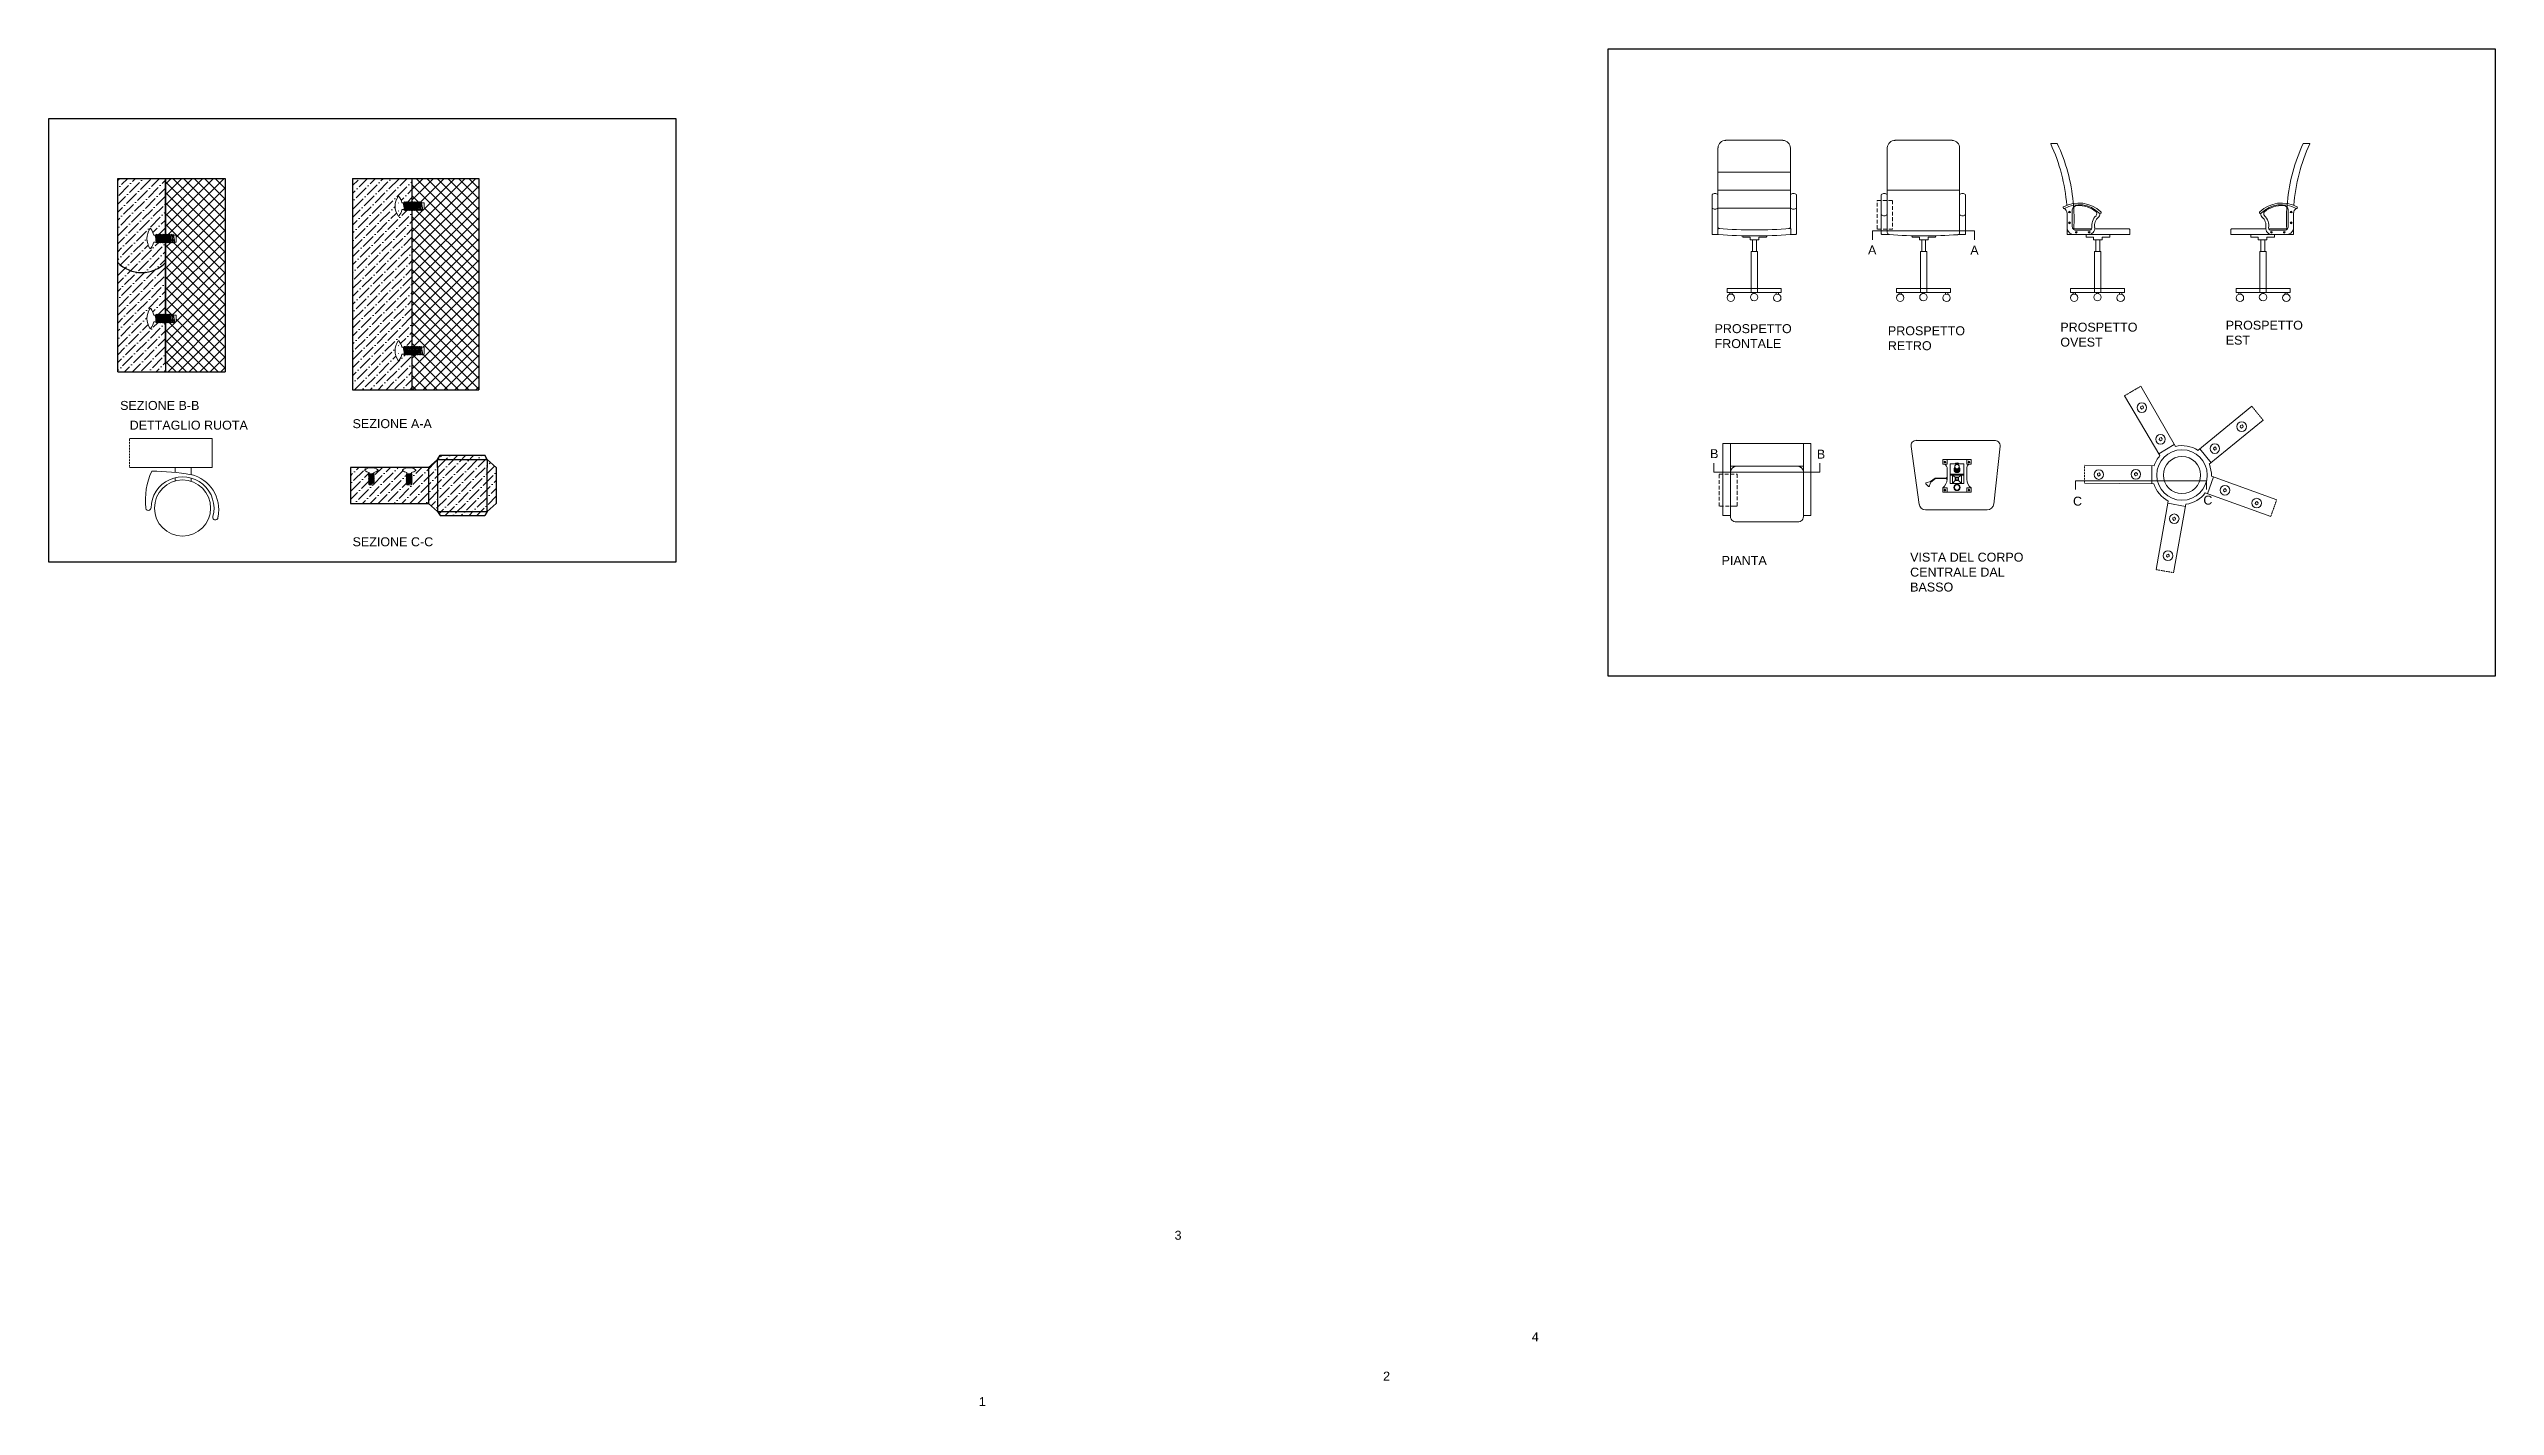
# Model space of a CAD drawing. Header units: centimetres. Extents: x -1388 to 250, y -319 to 590.
import ezdxf

# ---------------------------------------------------------------- set-up
doc = ezdxf.new("R2010")
doc.units = ezdxf.units.CM
doc.header["$MEASUREMENT"] = 0
doc.linetypes.add('HIDDEN', pattern=[0.375, 0.25, -0.125])
for name, color, linetype, lineweight in [('dettagli', 4, 'Continuous', 13), ('linee prospetti', 1, 'Continuous', 18), ('linee sezioni', 3, 'Continuous', 25), ('quote', 7, 'Continuous', 5), ('trame', 6, 'Continuous', 9)]:
    doc.layers.add(name, color=color, linetype=linetype, lineweight=lineweight)
doc.styles.get("Standard").update_dxf_attribs({"font": 'Arial.ttf'})
pattern_1 = [(45, (-2295.3866, -6248.3774), (1.9887378, 7.2920387), [9.375, -1.875, 0, -1.875])]

msp = doc.modelspace()

# ---------------------------------------------------------------- texts
at = {"char_height": 6, "attachment_point": 1}
for s, width, insert in [('PROSPETTO FRONTALE', 52.752, (-272.5, 405.3)), ('PROSPETTO\\PRETRO ', 6.61, (-156.4, 403.9)), ('PROSPETTO OVEST', 52.752, (-40.9, 406.3)), ('PROSPETTO EST', 52.752, (69.9, 407.6)), ('PIANTA', 73.011, (-267.8, 250.1)), ('3', 6.907, (-634.2, -201.7)), ('4', 6.907, (-394.9, -269.7)), ('2', 6.907, (-494.5, -296)), ('1', 6.907, (-765.3, -313.1))]:
    msp.add_mtext_dynamic_manual_height_columns(s, width=width, gutter_width=1, heights=[0], dxfattribs=dict(at, insert=insert))
at = {"layer": 'quote', "char_height": 6, "attachment_point": 1}
for s, width, insert in [('A', 17.596, (-169.7, 458)), ('A', 17.596, (-101.2, 457.8)), ('SEZIONE B-B', 84.063, (-1340.5, 353.9)), ('DETTAGLIO RUOTA', 92.708, (-1334.1, 340.7)), ('SEZIONE A-A', 84.063, (-1184.8, 341.7)), ('B', 17.596, (-275.5, 321.6)), ('B', 17.596, (-204, 321.3)), ('C', 17.596, (-32.4, 289.8)), ('C', 17.596, (54.9, 290.5)), ('SEZIONE C-C', 84.063, (-1184.8, 262.6)), ('VISTA DEL CORPO CENTRALE DAL BASSO', 84.009, (-141.5, 252.3))]:
    msp.add_mtext_dynamic_manual_height_columns(s, width=width, gutter_width=1, heights=[0], dxfattribs=dict(at, insert=insert))

# ---------------------------------------------------------------- hatches: boundary and pattern name
at = {"layer": 'trame'}
h = msp.add_hatch(dxfattribs=at)
h.set_pattern_fill('ANSI36', color=256, scale=30)
h.set_pattern_definition(pattern_1)
h.paths.add_polyline_path([(-1310, 502.8), (-1342, 502.8), (-1342, 446.6, 0.42586), (-1310, 446.6), (-1310, 460.3), (-1310.1, 460.3, -0.173128), (-1310.4, 459.7, -0.273281), (-1310.7, 460.3), (-1311.1, 460.3, -0.173128), (-1311.4, 459.7, -0.273281), (-1311.7, 460.3), (-1312.1, 460.3, -0.173128), (-1312.4, 459.7, -0.273281), (-1312.7, 460.3), (-1313, 460.3, -0.173128), (-1313.3, 459.7, -0.273281), (-1313.6, 460.3), (-1313.9, 460.3, -0.173128), (-1314.3, 459.7, -0.273281), (-1314.6, 460.3), (-1314.9, 460.3, -0.173128), (-1315.2, 459.7, -0.273281), (-1315.5, 460.3), (-1315.8, 460.3, -0.173128), (-1316.1, 459.7, -0.273281), (-1316.4, 460.3), (-1318, 460.3, -0.112225), (-1320, 456.1, -0.541568), (-1320.5, 456.1, -0.304131), (-1320.5, 469.2, -0.541568), (-1320, 469.2, -0.112225), (-1318, 464.9), (-1316.6, 464.9, -0.173128), (-1316.2, 465.5, -0.273281), (-1315.9, 464.9), (-1315.6, 464.9, -0.173128), (-1315.3, 465.5, -0.273281), (-1315, 464.9), (-1314.7, 464.9, -0.173128), (-1314.4, 465.5, -0.273281), (-1314.1, 464.9), (-1313.8, 464.9, -0.173128), (-1313.4, 465.5, -0.273281), (-1313.1, 464.9), (-1312.8, 464.9, -0.173128), (-1312.4, 465.5, -0.273281), (-1312.1, 464.9), (-1311.8, 464.9, -0.173128), (-1311.4, 465.5, -0.273281), (-1311.1, 464.9), (-1310.8, 464.9, -0.173128), (-1310.5, 465.5, -0.257064), (-1310.2, 465)])
h = msp.add_hatch(dxfattribs=at)
h.set_pattern_fill('ANSI37', color=256, scale=40)
h.set_pattern_definition([(45, (2141.442, 733.1677), (-3.535534, 3.535534), []), (135, (2141.442, 733.1677), (-3.535534, -3.535534), [])])
h.paths.add_polyline_path([(-1303, 464.9), (-1304.8, 464.9, -0.081064), (-1304.1, 460.3), (-1303, 460.3)], flags=16)
h.paths.add_polyline_path([(-1305.2, 464.9), (-1305.9, 464.9, -0.081064), (-1305.2, 460.3), (-1304.4, 460.3, 0.071826)], flags=16)
h.paths.add_polyline_path([(-1306.3, 464.9), (-1307.1, 464.9, -0.081064), (-1306.3, 460.3), (-1305.5, 460.3, 0.071826)], flags=16)
h.paths.add_polyline_path([(-1307.4, 464.9), (-1308.2, 464.9, -0.081064), (-1307.4, 460.3), (-1306.6, 460.3, 0.071826)], flags=16)
h.paths.add_polyline_path([(-1308.5, 464.9), (-1309.2, 464.9, -0.081064), (-1308.4, 460.3), (-1307.7, 460.3, 0.071826)], flags=16)
h.paths.add_polyline_path([(-1309.5, 464.9), (-1310, 464.9), (-1310, 464.2, -0.068723), (-1309.4, 460.3), (-1308.7, 460.3, 0.071826)], flags=16)
h.paths.add_polyline_path([(-1309.2, 464.9), (-1309.5, 464.9, -0.071826), (-1308.7, 460.3), (-1308.4, 460.3, 0.081064)], flags=16)
h.paths.add_polyline_path([(-1308.2, 464.9), (-1308.5, 464.9, -0.071826), (-1307.7, 460.3), (-1307.4, 460.3, 0.081064)], flags=16)
h.paths.add_polyline_path([(-1307.1, 464.9), (-1307.4, 464.9, -0.071826), (-1306.6, 460.3), (-1306.3, 460.3, 0.081064)], flags=16)
h.paths.add_polyline_path([(-1305.9, 464.9), (-1306.3, 464.9, -0.071826), (-1305.5, 460.3), (-1305.2, 460.3, 0.081064)], flags=16)
h.paths.add_polyline_path([(-1304.8, 464.9), (-1305.2, 464.9, -0.071826), (-1304.4, 460.3), (-1304.1, 460.3, 0.081064)], flags=16)
h.paths.add_polyline_path([(-1305.1, 465.5, 0.173128), (-1305.5, 464.9), (-1304.8, 464.9, 0.273281)], flags=16)
h.paths.add_polyline_path([(-1308.5, 465.5, 0.173128), (-1308.8, 464.9), (-1308.2, 464.9, 0.273281)], flags=16)
h.paths.add_polyline_path([(-1308.1, 460.3), (-1308.7, 460.3, 0.273281), (-1308.4, 459.7, 0.173128)], flags=16)
h.paths.add_polyline_path([(-1306, 460.3), (-1306.6, 460.3, 0.273281), (-1306.3, 459.7, 0.173128)], flags=16)
h.paths.add_polyline_path([(-1310, 464.2), (-1310, 462.7, -0.03622), (-1309.7, 460.3), (-1309.4, 460.3, 0.068723)], flags=0)
h.paths.add_polyline_path([(-1303, 411.4), (-1304.8, 411.4, -0.081064), (-1304.1, 406.8), (-1303, 406.8)], flags=16)
h.paths.add_polyline_path([(-1305.2, 411.4), (-1305.9, 411.4, -0.081064), (-1305.2, 406.8), (-1304.4, 406.8, 0.071826)], flags=16)
h.paths.add_polyline_path([(-1304.8, 411.4), (-1305.2, 411.4, -0.071826), (-1304.4, 406.8), (-1304.1, 406.8, 0.081064)], flags=16)
h.paths.add_polyline_path([(-1305.9, 411.4), (-1306.3, 411.4, -0.071826), (-1305.5, 406.8), (-1305.2, 406.8, 0.081064)], flags=16)
h.paths.add_polyline_path([(-1306.3, 411.4), (-1307.1, 411.4, -0.081064), (-1306.3, 406.8), (-1305.5, 406.8, 0.071826)], flags=16)
h.paths.add_polyline_path([(-1307.1, 411.4), (-1307.4, 411.4, -0.071826), (-1306.6, 406.8), (-1306.3, 406.8, 0.081064)], flags=16)
h.paths.add_polyline_path([(-1307.4, 411.4), (-1308.2, 411.4, -0.081064), (-1307.4, 406.8), (-1306.6, 406.8, 0.071826)], flags=16)
h.paths.add_polyline_path([(-1308.2, 411.4), (-1308.5, 411.4, -0.071826), (-1307.7, 406.8), (-1307.4, 406.8, 0.081064)], flags=16)
h.paths.add_polyline_path([(-1308.5, 411.4), (-1309.2, 411.4, -0.081064), (-1308.4, 406.8), (-1307.7, 406.8, 0.071826)], flags=16)
h.paths.add_polyline_path([(-1309.2, 411.4), (-1309.5, 411.4, -0.071826), (-1308.7, 406.8), (-1308.4, 406.8, 0.081064)], flags=16)
h.paths.add_polyline_path([(-1309.5, 411.4), (-1310, 411.4), (-1310, 410.7, -0.068723), (-1309.4, 406.8), (-1308.7, 406.8, 0.071826)], flags=16)
h.paths.add_polyline_path([(-1310, 410.7), (-1310, 409.1, -0.03622), (-1309.7, 406.8), (-1309.4, 406.8, 0.068723)], flags=0)
h.paths.add_polyline_path([(-1308.1, 406.8), (-1308.7, 406.8, 0.273281), (-1308.4, 406.2, 0.173128)], flags=16)
h.paths.add_polyline_path([(-1304.9, 406.8), (-1305.5, 406.8, 0.273281), (-1305.2, 406.2, 0.173128)], flags=16)
h.paths.add_polyline_path([(-1307.4, 412, 0.173128), (-1307.7, 411.4), (-1307.1, 411.4, 0.273281)], flags=16)
h.paths.add_polyline_path([(-1309.5, 412, 0.173128), (-1309.8, 411.4), (-1309.2, 411.4, 0.273281)], flags=16)
h.paths.add_polyline_path([(-1310, 373.4), (-1270.1, 373.4), (-1270.1, 502.8), (-1310, 502.8)])
h = msp.add_hatch(dxfattribs=at)
h.set_pattern_fill('ANSI36', color=256, scale=30)
h.set_pattern_definition([(45, (1204.1463, 702.0233), (1.988738, 7.2920387), [9.375, -1.875, 0, -1.875])])
edge = h.paths.add_edge_path()
edge.add_line((-1184.8, 361.4), (-1144.8, 361.4))
edge.add_line((-1144.8, 361.4), (-1144.8, 384.6))
edge.add_arc((-1144.9, 385.2), 0.637, 176.5276, 273.3605, ccw=False)
edge.add_line((-1145.5, 385.2), (-1145.9, 385.2))
edge.add_arc((-1146.9, 385.4), 0.997, 309.7871, 349.0756, ccw=False)
edge.add_arc((-1145.9, 385.2), 0.637, 176.5276, 237.6662, ccw=False)
edge.add_line((-1146.5, 385.2), (-1146.8, 385.2))
edge.add_arc((-1147.8, 385.4), 0.997, 309.7871, 349.0756, ccw=False)
edge.add_arc((-1146.8, 385.2), 0.637, 176.5276, 237.6662, ccw=False)
edge.add_line((-1147.4, 385.2), (-1147.7, 385.2))
edge.add_arc((-1148.7, 385.4), 0.997, 309.7871, 349.0756, ccw=False)
edge.add_arc((-1147.7, 385.2), 0.637, 176.5276, 237.6662, ccw=False)
edge.add_line((-1148.4, 385.2), (-1148.7, 385.2))
edge.add_arc((-1149.6, 385.4), 0.997, 309.7871, 349.0756, ccw=False)
edge.add_arc((-1148.7, 385.2), 0.637, 176.5276, 237.6662, ccw=False)
edge.add_line((-1149.3, 385.2), (-1149.6, 385.2))
edge.add_arc((-1150.5, 385.4), 0.997, 309.7871, 349.0756, ccw=False)
edge.add_arc((-1149.6, 385.2), 0.637, 176.5276, 237.6662, ccw=False)
edge.add_line((-1150.2, 385.2), (-1151.8, 385.2))
edge.add_arc((-1162.1, 387.5), 10.6, 321.8271, 347.4399, ccw=False)
edge.add_arc((-1154, 381.2), 0.337, 211.5129, 325.267, ccw=False)
edge.add_arc((-1144.6, 387.5), 11.7, 146.1677, 213.8323, ccw=False)
edge.add_arc((-1154, 393.9), 0.337, 34.733, 148.4871, ccw=False)
edge.add_arc((-1162.1, 387.5), 10.6, 12.5601, 38.1729, ccw=False)
edge.add_line((-1151.8, 389.8), (-1150.4, 389.8))
edge.add_arc((-1149.4, 389.7), 0.997, 129.7871, 169.0756, ccw=False)
edge.add_arc((-1150.4, 389.9), 0.637, -3.4724, 57.6662, ccw=False)
edge.add_line((-1149.7, 389.8), (-1149.4, 389.8))
edge.add_arc((-1148.5, 389.7), 0.997, 129.7871, 169.0756, ccw=False)
edge.add_arc((-1149.4, 389.9), 0.637, -3.4724, 57.6662, ccw=False)
edge.add_line((-1148.8, 389.8), (-1148.5, 389.8))
edge.add_arc((-1147.5, 389.7), 0.997, 129.7871, 169.0756, ccw=False)
edge.add_arc((-1148.5, 389.9), 0.637, -3.4724, 57.6662, ccw=False)
edge.add_line((-1147.9, 389.8), (-1147.6, 389.8))
edge.add_arc((-1146.6, 389.7), 0.997, 129.7871, 169.0756, ccw=False)
edge.add_arc((-1147.6, 389.9), 0.637, -3.4724, 57.6662, ccw=False)
edge.add_line((-1146.9, 389.8), (-1146.6, 389.8))
edge.add_arc((-1145.6, 389.7), 0.997, 129.7871, 169.0756, ccw=False)
edge.add_arc((-1146.6, 389.9), 0.637, -3.4724, 57.6662, ccw=False)
edge.add_line((-1145.9, 389.8), (-1145.6, 389.8))
edge.add_arc((-1144.6, 389.7), 0.997, 105.416, 169.0756, ccw=False)
edge.add_line((-1144.8, 390.6), (-1144.8, 481.3))
edge.add_arc((-1144.9, 481.9), 0.637, 176.5276, 273.3605, ccw=False)
edge.add_line((-1145.5, 482), (-1145.9, 482))
edge.add_arc((-1146.9, 482.1), 0.997, 309.7871, 349.0756, ccw=False)
edge.add_arc((-1145.9, 481.9), 0.637, 176.5276, 237.6662, ccw=False)
edge.add_line((-1146.5, 482), (-1146.8, 482))
edge.add_arc((-1147.8, 482.1), 0.997, 309.7871, 349.0756, ccw=False)
edge.add_arc((-1146.8, 481.9), 0.637, 176.5276, 237.6662, ccw=False)
edge.add_line((-1147.4, 482), (-1147.7, 482))
edge.add_arc((-1148.7, 482.1), 0.997, 309.7871, 349.0756, ccw=False)
edge.add_arc((-1147.7, 481.9), 0.637, 176.5276, 237.6662, ccw=False)
edge.add_line((-1148.4, 482), (-1148.7, 482))
edge.add_arc((-1149.6, 482.1), 0.997, 309.7871, 349.0756, ccw=False)
edge.add_arc((-1148.7, 481.9), 0.637, 176.5276, 237.6662, ccw=False)
edge.add_line((-1149.3, 482), (-1149.6, 482))
edge.add_arc((-1150.5, 482.1), 0.997, 309.7871, 349.0756, ccw=False)
edge.add_arc((-1149.6, 481.9), 0.637, 176.5276, 237.6662, ccw=False)
edge.add_line((-1150.2, 482), (-1151.8, 482))
edge.add_arc((-1162.1, 484.3), 10.6, 321.8271, 347.4399, ccw=False)
edge.add_arc((-1154, 477.9), 0.337, 211.5129, 325.267, ccw=False)
edge.add_arc((-1144.6, 484.3), 11.7, 146.1677, 213.8323, ccw=False)
edge.add_arc((-1154, 490.6), 0.337, 34.733, 148.4871, ccw=False)
edge.add_arc((-1162.1, 484.3), 10.6, 12.5601, 38.1729, ccw=False)
edge.add_line((-1151.8, 486.6), (-1150.4, 486.6))
edge.add_arc((-1149.4, 486.4), 0.997, 129.7871, 169.0756, ccw=False)
edge.add_arc((-1150.4, 486.6), 0.637, -3.4724, 57.6662, ccw=False)
edge.add_line((-1149.7, 486.6), (-1149.4, 486.6))
edge.add_arc((-1148.5, 486.4), 0.997, 129.7871, 169.0756, ccw=False)
edge.add_arc((-1149.4, 486.6), 0.637, -3.4724, 57.6662, ccw=False)
edge.add_line((-1148.8, 486.6), (-1148.5, 486.6))
edge.add_arc((-1147.5, 486.4), 0.997, 129.7871, 169.0756, ccw=False)
edge.add_arc((-1148.5, 486.6), 0.637, -3.4724, 57.6662, ccw=False)
edge.add_line((-1147.9, 486.6), (-1147.6, 486.6))
edge.add_arc((-1146.6, 486.4), 0.997, 129.7871, 169.0756, ccw=False)
edge.add_arc((-1147.6, 486.6), 0.637, -3.4724, 57.6662, ccw=False)
edge.add_line((-1146.9, 486.6), (-1146.6, 486.6))
edge.add_arc((-1145.6, 486.4), 0.997, 129.7871, 169.0756, ccw=False)
edge.add_arc((-1146.6, 486.6), 0.637, -3.4724, 57.6662, ccw=False)
edge.add_line((-1145.9, 486.6), (-1145.6, 486.6))
edge.add_arc((-1144.6, 486.4), 0.997, 105.416, 169.0756, ccw=False)
edge.add_line((-1144.8, 487.3), (-1144.8, 502.8))
edge.add_line((-1144.8, 502.8), (-1184.8, 502.8))
edge.add_line((-1184.8, 502.8), (-1184.8, 361.4))
h = msp.add_hatch(dxfattribs=at)
h.set_pattern_fill('ANSI37', color=256, scale=40)
h.set_pattern_definition([(45, (1204.1463, 702.0233), (-3.535534, 3.535534), []), (135, (1204.1463, 702.0233), (-3.535534, -3.535534), [])])
edge = h.paths.add_edge_path()
edge.add_line((-1144.8, 361.4), (-1100.3, 361.4))
edge.add_line((-1100.3, 361.4), (-1100.3, 502.8))
edge.add_line((-1100.3, 502.8), (-1144.8, 502.8))
edge.add_line((-1144.8, 502.8), (-1144.8, 486.6))
edge.add_line((-1144.8, 486.6), (-1144.6, 486.6))
edge.add_arc((-1143.6, 486.4), 0.997, 129.7871, 169.0756, ccw=False)
edge.add_arc((-1144.6, 486.6), 0.637, -3.4724, 57.6662, ccw=False)
edge.add_line((-1144, 486.6), (-1143.6, 486.6))
edge.add_arc((-1142.6, 486.4), 0.997, 129.7871, 169.0756, ccw=False)
edge.add_arc((-1143.6, 486.6), 0.637, -3.4724, 57.6662, ccw=False)
edge.add_line((-1143, 486.6), (-1142.6, 486.6))
edge.add_arc((-1141.6, 486.4), 0.997, 129.7871, 169.0756, ccw=False)
edge.add_arc((-1142.6, 486.6), 0.637, -3.4724, 57.6662, ccw=False)
edge.add_line((-1142, 486.6), (-1141.5, 486.6))
edge.add_arc((-1140.5, 486.4), 0.997, 129.7871, 169.0756, ccw=False)
edge.add_arc((-1141.5, 486.6), 0.637, -3.4724, 57.6662, ccw=False)
edge.add_line((-1140.9, 486.6), (-1140.4, 486.6))
edge.add_arc((-1139.4, 486.4), 0.997, 129.7871, 169.0756, ccw=False)
edge.add_arc((-1140.4, 486.6), 0.637, -3.4724, 57.6662, ccw=False)
edge.add_line((-1139.7, 486.6), (-1139.3, 486.6))
edge.add_arc((-1138.3, 486.4), 0.997, 129.7871, 169.0756, ccw=False)
edge.add_arc((-1139.3, 486.6), 0.637, -3.4724, 57.6662, ccw=False)
edge.add_line((-1138.6, 486.6), (-1136.8, 486.6))
edge.add_line((-1136.8, 486.6), (-1136.8, 482))
edge.add_line((-1136.8, 482), (-1137.6, 482))
edge.add_arc((-1138.5, 482.1), 0.997, 309.7871, 349.0756, ccw=False)
edge.add_arc((-1137.6, 481.9), 0.637, 176.5276, 237.6662, ccw=False)
edge.add_line((-1138.2, 482), (-1138.7, 482))
edge.add_arc((-1139.7, 482.1), 0.997, 309.7871, 349.0756, ccw=False)
edge.add_arc((-1138.7, 481.9), 0.637, 176.5276, 237.6662, ccw=False)
edge.add_line((-1139.3, 482), (-1139.8, 482))
edge.add_arc((-1140.8, 482.1), 0.997, 309.7871, 349.0756, ccw=False)
edge.add_arc((-1139.8, 481.9), 0.637, 176.5276, 237.6662, ccw=False)
edge.add_line((-1140.4, 482), (-1140.9, 482))
edge.add_arc((-1141.9, 482.1), 0.997, 309.7871, 349.0756, ccw=False)
edge.add_arc((-1140.9, 481.9), 0.637, 176.5276, 237.6662, ccw=False)
edge.add_line((-1141.5, 482), (-1141.9, 482))
edge.add_arc((-1142.9, 482.1), 0.997, 309.7871, 349.0756, ccw=False)
edge.add_arc((-1141.9, 481.9), 0.637, 176.5276, 237.6662, ccw=False)
edge.add_line((-1142.5, 482), (-1142.9, 482))
edge.add_arc((-1143.9, 482.1), 0.997, 309.7871, 349.0756, ccw=False)
edge.add_arc((-1142.9, 481.9), 0.637, 176.5276, 237.6662, ccw=False)
edge.add_line((-1143.5, 482), (-1143.9, 482))
edge.add_arc((-1144.8, 482.1), 0.997, 309.7871, 349.0756, ccw=False)
edge.add_arc((-1143.9, 481.9), 0.637, 176.5276, 237.6662, ccw=False)
edge.add_line((-1144.5, 482), (-1144.8, 482))
edge.add_line((-1144.8, 482), (-1144.8, 389.8))
edge.add_line((-1144.8, 389.8), (-1144.6, 389.8))
edge.add_arc((-1143.6, 389.7), 0.997, 129.7871, 169.0756, ccw=False)
edge.add_arc((-1144.6, 389.9), 0.637, -3.4724, 57.6662, ccw=False)
edge.add_line((-1144, 389.8), (-1143.6, 389.8))
edge.add_arc((-1142.6, 389.7), 0.997, 129.7871, 169.0756, ccw=False)
edge.add_arc((-1143.6, 389.9), 0.637, -3.4724, 57.6662, ccw=False)
edge.add_line((-1143, 389.8), (-1142.6, 389.8))
edge.add_arc((-1141.6, 389.7), 0.997, 129.7871, 169.0756, ccw=False)
edge.add_arc((-1142.6, 389.9), 0.637, -3.4724, 57.6662, ccw=False)
edge.add_line((-1142, 389.8), (-1141.5, 389.8))
edge.add_arc((-1140.5, 389.7), 0.997, 129.7871, 169.0756, ccw=False)
edge.add_arc((-1141.5, 389.9), 0.637, -3.4724, 57.6662, ccw=False)
edge.add_line((-1140.9, 389.8), (-1140.4, 389.8))
edge.add_arc((-1139.4, 389.7), 0.997, 129.7871, 169.0756, ccw=False)
edge.add_arc((-1140.4, 389.9), 0.637, -3.4724, 57.6662, ccw=False)
edge.add_line((-1139.7, 389.8), (-1139.3, 389.8))
edge.add_arc((-1138.3, 389.7), 0.997, 129.7871, 169.0756, ccw=False)
edge.add_arc((-1139.3, 389.9), 0.637, -3.4724, 57.6662, ccw=False)
edge.add_line((-1138.6, 389.8), (-1136.8, 389.8))
edge.add_line((-1136.8, 389.8), (-1136.8, 385.2))
edge.add_line((-1136.8, 385.2), (-1137.6, 385.2))
edge.add_arc((-1138.5, 385.4), 0.997, 309.7871, 349.0756, ccw=False)
edge.add_arc((-1137.6, 385.2), 0.637, 176.5276, 237.6662, ccw=False)
edge.add_line((-1138.2, 385.2), (-1138.7, 385.2))
edge.add_arc((-1139.7, 385.4), 0.997, 309.7871, 349.0756, ccw=False)
edge.add_arc((-1138.7, 385.2), 0.637, 176.5276, 237.6662, ccw=False)
edge.add_line((-1139.3, 385.2), (-1139.8, 385.2))
edge.add_arc((-1140.8, 385.4), 0.997, 309.7871, 349.0756, ccw=False)
edge.add_arc((-1139.8, 385.2), 0.637, 176.5276, 237.6662, ccw=False)
edge.add_line((-1140.4, 385.2), (-1140.9, 385.2))
edge.add_arc((-1141.9, 385.4), 0.997, 309.7871, 349.0756, ccw=False)
edge.add_arc((-1140.9, 385.2), 0.637, 176.5276, 237.6662, ccw=False)
edge.add_line((-1141.5, 385.2), (-1141.9, 385.2))
edge.add_arc((-1142.9, 385.4), 0.997, 309.7871, 349.0756, ccw=False)
edge.add_arc((-1141.9, 385.2), 0.637, 176.5276, 237.6662, ccw=False)
edge.add_line((-1142.5, 385.2), (-1142.9, 385.2))
edge.add_arc((-1143.9, 385.4), 0.997, 309.7871, 349.0756, ccw=False)
edge.add_arc((-1142.9, 385.2), 0.637, 176.5276, 237.6662, ccw=False)
edge.add_line((-1143.5, 385.2), (-1143.9, 385.2))
edge.add_arc((-1144.8, 385.4), 0.997, 309.7871, 349.0756, ccw=False)
edge.add_arc((-1143.9, 385.2), 0.637, 176.5276, 237.6662, ccw=False)
edge.add_line((-1144.5, 385.2), (-1144.8, 385.2))
edge.add_line((-1144.8, 385.2), (-1144.8, 361.4))
h = msp.add_hatch(dxfattribs=at)
h.set_pattern_fill('ANSI36', color=256, scale=30)
h.set_pattern_definition(pattern_1)
h.paths.add_polyline_path([(-1320.5, 415.6, -0.541568), (-1320, 415.6, -0.112225), (-1318, 411.4), (-1316.6, 411.4, -0.173128), (-1316.2, 412, -0.273281), (-1315.9, 411.4), (-1315.6, 411.4, -0.173128), (-1315.3, 412, -0.273281), (-1315, 411.4), (-1314.7, 411.4, -0.173128), (-1314.4, 412, -0.273281), (-1314.1, 411.4), (-1313.8, 411.4, -0.173128), (-1313.4, 412, -0.273281), (-1313.1, 411.4), (-1312.8, 411.4, -0.173128), (-1312.4, 412, -0.273281), (-1312.1, 411.4), (-1311.8, 411.4, -0.173128), (-1311.4, 412, -0.273281), (-1311.1, 411.4), (-1310.8, 411.4, -0.173128), (-1310.5, 412, -0.257064), (-1310.2, 411.4), (-1310.1, 446.4, -0.42346), (-1342, 446.6), (-1342, 373.4), (-1310, 373.4), (-1310, 406.8), (-1310.1, 406.8, -0.173128), (-1310.4, 406.2, -0.273281), (-1310.7, 406.8), (-1311.1, 406.8, -0.173128), (-1311.4, 406.2, -0.273281), (-1311.7, 406.8), (-1312.1, 406.8, -0.173128), (-1312.4, 406.2, -0.273281), (-1312.7, 406.8), (-1313, 406.8, -0.173128), (-1313.3, 406.2, -0.273281), (-1313.6, 406.8), (-1313.9, 406.8, -0.173128), (-1314.3, 406.2, -0.273281), (-1314.6, 406.8), (-1314.9, 406.8, -0.173128), (-1315.2, 406.2, -0.273281), (-1315.5, 406.8), (-1315.8, 406.8, -0.173128), (-1316.1, 406.2, -0.273281), (-1316.4, 406.8), (-1318, 406.8, -0.112225), (-1320, 402.5, -0.541568), (-1320.5, 402.6, -0.304131)])
h = msp.add_hatch(dxfattribs=at)
h.set_pattern_fill('ANSI36', color=256, scale=30)
h.set_pattern_definition([(45, (1999.1446, 588.2713), (1.988738, 7.2920387), [9.375, -1.875, 0, -1.875])])
h.paths.add_polyline_path([(-1133.9, 309.3), (-1146.9, 309.1, -0.148703), (-1142.5, 307.8, -0.541568), (-1142.5, 307.4, -0.112225), (-1145.3, 306), (-1145.3, 305.1, -0.173128), (-1144.9, 304.9, -0.273281), (-1145.3, 304.7), (-1145.3, 304.5, -0.173128), (-1144.9, 304.3, -0.273281), (-1145.3, 304.1), (-1145.3, 303.9, -0.173128), (-1144.9, 303.7, -0.273281), (-1145.3, 303.5), (-1145.3, 303.3, -0.173128), (-1144.9, 303, -0.273281), (-1145.3, 302.8), (-1145.3, 302.6, -0.173128), (-1144.9, 302.4, -0.273281), (-1145.3, 302.2), (-1145.3, 301.9, -0.173128), (-1144.9, 301.7, -0.273281), (-1145.3, 301.5), (-1145.3, 301.3, -0.173128), (-1144.9, 301.1, -0.273281), (-1145.3, 300.9), (-1145.3, 300.6, -0.173128), (-1144.9, 300.4, -0.273281), (-1145.3, 300.2), (-1145.3, 299.9, -0.173128), (-1144.9, 299.7, -0.273281), (-1145.3, 299.5), (-1145.3, 299.2, -0.173128), (-1144.9, 299, -0.273281), (-1145.3, 298.8), (-1145.3, 297.7), (-1148.4, 297.7), (-1148.4, 298.1, -0.173128), (-1148.8, 298.3, -0.273281), (-1148.4, 298.5), (-1148.4, 298.8, -0.173128), (-1148.8, 299, -0.273281), (-1148.4, 299.2), (-1148.4, 299.5, -0.173128), (-1148.8, 299.7, -0.273281), (-1148.4, 299.9), (-1148.4, 300.1, -0.173128), (-1148.8, 300.4, -0.273281), (-1148.4, 300.6), (-1148.4, 300.8, -0.173128), (-1148.8, 301, -0.273281), (-1148.4, 301.2), (-1148.4, 301.5, -0.173128), (-1148.8, 301.7, -0.273281), (-1148.4, 301.9), (-1148.4, 302.1, -0.173128), (-1148.8, 302.4, -0.273281), (-1148.4, 302.5), (-1148.4, 302.7, -0.173128), (-1148.8, 303, -0.273281), (-1148.4, 303.2), (-1148.4, 303.4, -0.173128), (-1148.8, 303.6, -0.273281), (-1148.4, 303.8), (-1148.4, 304, -0.173128), (-1148.8, 304.2, -0.273281), (-1148.4, 304.4), (-1148.4, 304.6, -0.173128), (-1148.8, 304.8, -0.273281), (-1148.4, 305), (-1148.4, 306, -0.112225), (-1151.2, 307.4, -0.541568), (-1151.2, 307.8, -0.148703), (-1146.9, 309.1), (-1172.1, 309.1, -0.147636), (-1167.8, 307.8, -0.541568), (-1167.8, 307.4, -0.112225), (-1170.6, 306), (-1170.6, 305.1, -0.173128), (-1170.3, 304.9, -0.273281), (-1170.6, 304.7), (-1170.6, 304.5, -0.173128), (-1170.3, 304.3, -0.273281), (-1170.6, 304.1), (-1170.6, 303.9, -0.173128), (-1170.3, 303.7, -0.273281), (-1170.6, 303.5), (-1170.6, 303.3, -0.173128), (-1170.3, 303, -0.273281), (-1170.6, 302.8), (-1170.6, 302.6, -0.173128), (-1170.3, 302.4, -0.273281), (-1170.6, 302.2), (-1170.6, 301.9, -0.173128), (-1170.3, 301.7, -0.273281), (-1170.6, 301.5), (-1170.6, 301.3, -0.173128), (-1170.3, 301.1, -0.273281), (-1170.6, 300.9), (-1170.6, 300.6, -0.173128), (-1170.3, 300.4, -0.273281), (-1170.6, 300.2), (-1170.6, 299.9, -0.173128), (-1170.3, 299.7, -0.273281), (-1170.6, 299.5), (-1170.6, 299.2, -0.173128), (-1170.3, 299, -0.273281), (-1170.6, 298.8), (-1170.6, 297.7), (-1173.7, 297.7), (-1173.7, 298.1, -0.173128), (-1174.1, 298.3, -0.273281), (-1173.7, 298.5), (-1173.7, 298.8, -0.173128), (-1174.1, 299, -0.273281), (-1173.7, 299.2), (-1173.7, 299.5, -0.173128), (-1174.1, 299.7, -0.273281), (-1173.7, 299.9), (-1173.7, 300.1, -0.173128), (-1174.1, 300.4, -0.273281), (-1173.7, 300.6), (-1173.7, 300.8, -0.173128), (-1174.1, 301, -0.273281), (-1173.7, 301.2), (-1173.7, 301.5, -0.173128), (-1174.1, 301.7, -0.273281), (-1173.7, 301.9), (-1173.7, 302.1, -0.173128), (-1174.1, 302.4, -0.273281), (-1173.7, 302.5), (-1173.7, 302.7, -0.173128), (-1174.1, 303, -0.273281), (-1173.7, 303.2), (-1173.7, 303.4, -0.173128), (-1174.1, 303.6, -0.273281), (-1173.7, 303.8), (-1173.7, 304, -0.173128), (-1174.1, 304.2, -0.273281), (-1173.7, 304.4), (-1173.7, 304.6, -0.173128), (-1174.1, 304.8, -0.273281), (-1173.7, 305), (-1173.7, 306, -0.112225), (-1176.5, 307.4, -0.541568), (-1176.5, 307.8, -0.148703), (-1172.2, 309.1), (-1186.2, 309.3), (-1186.2, 285.3), (-1133.9, 285.3)])
h.paths.add_polyline_path([(-1127.9, 309.3), (-1127.9, 314.7), (-1133.9, 309.3), (-1133.9, 285.3), (-1127.9, 279.9)])
h.paths.add_polyline_path([(-1094.6, 309.3), (-1094.6, 314.7), (-1127.9, 314.7), (-1127.9, 309.3), (-1127.9, 279.9), (-1094.6, 279.9)])
h.paths.add_polyline_path([(-1088.6, 309.3), (-1094.6, 314.7), (-1094.6, 309.3), (-1094.6, 279.9), (-1088.6, 285.3)])
h.paths.add_polyline_path([(-1094.6, 279.9), (-1127.9, 279.9), (-1126.2, 277.2), (-1096.3, 277.2)])
h.paths.add_polyline_path([(-1096.3, 317.5), (-1126.2, 317.5), (-1127.9, 314.7), (-1094.6, 314.7)])

# ---------------------------------------------------------------- linework, layer by layer
at = {"color": 7}
msp.add_lwpolyline([(-343.7, 169.6), (-343.7, 589.6), (250.3, 589.6), (250.3, 169.6), (-343.7, 169.6)], dxfattribs=at)
msp.add_lwpolyline([(-1388.2, 246), (-1388.2, 543), (-968.2, 543), (-968.2, 246)], close=True, dxfattribs=at)
at = {"layer": 'dettagli'}
for p, q in [((-119.6, 314.6), (-100.6, 314.6)), ((-116.6, 311.6), (-119.6, 311.6)), ((-103.6, 311.6), (-103.6, 314.6)), ((-103.6, 311.6), (-101, 311.6)), ((-114.6, 304.8), (-105.6, 304.8)), ((-114.6, 304.3), (-105.6, 304.3)), ((-113.2, 304.3), (-111.3, 302.8)), ((-111.3, 300.6), (-113.2, 298.7)), ((-111.6, 309.9), (-111.6, 307.9)), ((-111.6, 309.5), (-111.6, 307.5)), ((-111.5, 309.3), (-111.5, 307.3)), ((-111.4, 309.1), (-111.4, 307.1)), ((-111.3, 308.9), (-111.3, 306.9)), ((-111.1, 308.7), (-111.1, 306.7)), ((-110.8, 308.6), (-110.8, 306.6)), ((-110.6, 308.5), (-110.6, 306.5)), ((-110.4, 308.4), (-110.4, 306.4)), ((-110.1, 307.9), (-110.1, 308.4)), ((-110.1, 308.4), (-110.1, 306.4)), ((-110.1, 308.4), (-110.1, 306.4)), ((-109.9, 308.4), (-109.9, 306.4)), ((-109.7, 308.5), (-109.7, 306.5)), ((-109.4, 308.6), (-109.4, 306.6)), ((-109.2, 308.7), (-109.2, 306.7)), ((-109.1, 302.8), (-107.2, 304.3)), ((-109.1, 300.6), (-107.2, 298.7)), ((-109, 308.9), (-109, 306.9)), ((-108.9, 309.1), (-108.9, 307.1)), ((-108.8, 309.3), (-108.8, 307.3)), ((-108.7, 309.9), (-108.7, 307.9)), ((-108.7, 309.9), (-108.7, 307.9)), ((-108.7, 309.5), (-108.7, 307.5)), ((-119.6, 292.8), (-100.6, 292.8))]:
    msp.add_line(p, q, dxfattribs=at)
for points in [[(-1151.8, 486.6), (-1136.8, 486.6), (-1136.8, 482), (-1151.8, 482)], [(-35.1, 480.5), (-34.8, 480.8), (-34.5, 480.5), (-34.5, 480.2), (-34.8, 480), (-35.1, 480.2), (-35.1, 480.5)], [(114, 480.5), (113.7, 480.8), (113.4, 480.5), (113.4, 480.2), (113.7, 480), (114, 480.2), (114, 480.5)], [(-1318, 464.9), (-1303, 464.9), (-1303, 460.3), (-1318, 460.3)], [(-35.1, 473.3), (-34.8, 473.5), (-34.5, 473.3), (-34.5, 473), (-34.8, 472.7), (-35.1, 473), (-35.1, 473.3)], [(-30.5, 466.9), (-30.2, 467.1), (-29.9, 466.9), (-29.9, 466.6), (-30.2, 466.4), (-30.5, 466.6), (-30.5, 466.9)], [(-21.9, 466.9), (-21.6, 467.1), (-21.3, 466.9), (-21.3, 466.6), (-21.6, 466.4), (-21.9, 466.6), (-21.9, 466.9)], [(100.8, 466.9), (100.5, 467.1), (100.2, 466.9), (100.2, 466.6), (100.5, 466.4), (100.8, 466.6), (100.8, 466.9)], [(109.4, 466.9), (109.1, 467.1), (108.8, 466.9), (108.8, 466.6), (109.1, 466.4), (109.4, 466.6), (109.4, 466.9)], [(114, 473.3), (113.7, 473.5), (113.4, 473.3), (113.4, 473), (113.7, 472.7), (114, 473), (114, 473.3)], [(-1318, 411.4), (-1303, 411.4), (-1303, 406.8), (-1318, 406.8)], [(-1151.8, 389.8), (-1136.8, 389.8), (-1136.8, 385.2), (-1151.8, 385.2)], [(13, 350.1), (14.1, 350.6), (14.8, 349.8), (14.7, 348.9), (13.7, 348.4), (12.9, 349.2), (13, 350.1)], [(25.6, 328.9), (26.6, 329.4), (27.4, 328.6), (27.2, 327.7), (26.2, 327.2), (25.4, 328), (25.6, 328.9)], [(79.8, 337.4), (80.8, 337.9), (81.6, 337.1), (81.4, 336.2), (80.4, 335.7), (79.6, 336.5), (79.8, 337.4)], [(-119.6, 314.6), (-119.6, 311.6), (-119.3, 311.6)], [(-118.2, 313.6), (-118.2, 313.1), (-118.8, 313.1)], [(-118.8, 313), (-118.2, 313), (-118.2, 312.5)], [(-117.6, 313.1), (-118.1, 313.1), (-118.1, 313.6)], [(-118.1, 312.5), (-118.1, 313), (-117.6, 313)], [(-116.6, 311.6), (-116.6, 314.6)], [(-114.6, 311.8), (-114.6, 311.8), (-105.6, 311.8), (-105.6, 298.7), (-114.6, 298.7), (-114.6, 311.8)], [(-102.1, 313.6), (-102.1, 313.1), (-102.6, 313.1)], [(-102.6, 313), (-102.1, 313), (-102.1, 312.5)], [(-101.5, 313.1), (-102, 313.1), (-102, 313.6)], [(-102, 312.5), (-102, 313), (-101.5, 313)], [(-100.6, 314.6), (-100.6, 311.6), (-101, 311.6)], [(61.9, 322.6), (62.9, 323.1), (63.6, 322.3), (63.5, 321.4), (62.5, 320.9), (61.7, 321.8), (61.9, 322.6)], [(-1170.6, 306.1), (-1170.6, 297.7), (-1173.7, 297.7), (-1173.7, 306.1)], [(-1145.3, 306.1), (-1145.3, 297.7), (-1148.4, 297.7), (-1148.4, 306.1)], [(-129.3, 296.7), (-131, 298.5)], [(-130.8, 299), (-127.8, 299.9)], [(-127.8, 299.9), (-127.6, 299.5), (-128.7, 296.8)], [(-117.1, 302.3), (-124.8, 302.3), (-127.8, 299.9)], [(-117.1, 301.9), (-124.6, 301.9), (-127.6, 299.5)], [(-119.6, 295.8), (-119.6, 292.8), (-119.6, 292.8), (-119.6, 292.8), (-119.6, 292.8)], [(-119.6, 295.8), (-116.6, 295.8), (-116.6, 292.8)], [(-116.6, 301.6), (-117.1, 301.6), (-117.1, 302.6), (-116.6, 302.6)], [(-116.6, 309.4), (-116.6, 301.6)], [(-113.2, 304.3), (-107.2, 304.3), (-107.2, 298.7), (-113.2, 298.7), (-113.2, 304.3)], [(-110.1, 302.8), (-111.3, 302.8), (-111.3, 300.6), (-109.1, 300.6), (-109.1, 302.8), (-110.1, 302.8)], [(-103.6, 309.4), (-103.6, 301.6)], [(-100.6, 295.8), (-103.6, 295.8), (-103.6, 292.8)], [(-100.6, 295.8), (-100.6, 292.8), (-100.6, 292.8), (-100.6, 292.8), (-100.6, 292.8)], [(-15.9, 305.3), (-14.9, 305.8), (-14.1, 304.9), (-14.3, 304.1), (-15.3, 303.6), (-16, 304.4), (-15.9, 305.3)], [(8.9, 305.4), (9.9, 305.9), (10.7, 305.1), (10.5, 304.2), (9.5, 303.7), (8.8, 304.6), (8.9, 305.4)], [(68.6, 294.7), (69.6, 295.2), (70.3, 294.4), (70.2, 293.5), (69.2, 293), (68.4, 293.8), (68.6, 294.7)], [(-118.2, 294.8), (-118.2, 294.3), (-118.8, 294.3)], [(-118.8, 294.2), (-118.2, 294.2), (-118.2, 293.6)], [(-117.6, 294.3), (-118.1, 294.3), (-118.1, 294.8)], [(-118.1, 293.6), (-118.1, 294.2), (-117.6, 294.2)], [(-102.1, 294.8), (-102.1, 294.3), (-102.6, 294.3)], [(-102.6, 294.2), (-102.1, 294.2), (-102.1, 293.6)], [(-101.5, 294.3), (-102, 294.3), (-102, 294.8)], [(-102, 293.6), (-102, 294.2), (-101.5, 294.2)], [(89.8, 286), (90.8, 286.6), (91.6, 285.7), (91.5, 284.8), (90.4, 284.3), (89.7, 285.2), (89.8, 286)], [(34.5, 275.6), (35.5, 276.1), (36.3, 275.3), (36.1, 274.4), (35.1, 273.9), (34.4, 274.7), (34.5, 275.6)], [(30.4, 250.9), (31.4, 251.4), (32.1, 250.6), (32, 249.7), (31, 249.2), (30.2, 250), (30.4, 250.9)]]:
    msp.add_lwpolyline(points, dxfattribs=at)
for centre, radius in [((-34.8, 480.4), 0.612), ((113.7, 480.4), 0.612), ((-34.8, 473.1), 0.612), ((-30.2, 466.8), 0.612), ((-21.6, 466.8), 0.612), ((100.5, 466.8), 0.612), ((109.1, 466.8), 0.612), ((113.7, 473.1), 0.612), ((13.7, 349.4), 3.21), ((26.2, 328.2), 3.21), ((80.6, 336.7), 3.21), ((-118.2, 313), 0.581), ((-110.1, 309.9), 1.47), ((-102.1, 313), 0.581), ((62.6, 322), 3.21), ((-110.1, 296), 2.16), ((-110.1, 296), 1.78), ((-110.1, 301.7), 1.08), ((-110.1, 301.7), 0.89), ((-15.1, 304.6), 3.21), ((9.7, 304.8), 3.21), ((69.4, 294.1), 3.21), ((-118.2, 294.2), 0.581), ((-102.1, 294.2), 0.581), ((90.6, 285.5), 3.21), ((35.4, 275), 3.21), ((31.2, 250.3), 3.21)]:
    msp.add_circle(centre, radius, dxfattribs=at)
for centre, radius, start, end in [((-1144.6, 484.3), 11.7, 146.0304, 213.9696), ((-1154, 490.6), 0.337, 34.733, 148.4871), ((-1154, 477.9), 0.337, 211.5129, 325.267), ((-1162.1, 484.3), 10.6, 12.7488, 38.3992), ((-1162.1, 484.3), 10.6, 321.6008, 347.2512), ((-1166.5, 481.6), 16.3, 1.1868, 17.62), ((-1164.4, 482.1), 14.5, 359.6106, 18.1487), ((-1149.4, 486.4), 0.997, 129.7871, 169.0756), ((-1149.6, 481.9), 0.637, 176.5276, 237.6662), ((-1165.6, 481.6), 16.3, 1.1868, 17.62), ((-1150.4, 486.6), 0.637, 356.5276, 57.6662), ((-1150.5, 482.1), 0.997, 309.7871, 349.0756), ((-1163.5, 482.1), 14.5, 359.6106, 18.1487), ((-1148.5, 486.4), 0.997, 129.7871, 169.0756), ((-1148.7, 481.9), 0.637, 176.5276, 237.6662), ((-1149.4, 486.6), 0.637, 356.5276, 57.6662), ((-1164.7, 481.6), 16.3, 1.1868, 17.62), ((-1149.6, 482.1), 0.997, 309.7871, 349.0756), ((-1162.6, 482.1), 14.5, 359.6106, 18.1487), ((-1147.5, 486.4), 0.997, 129.7871, 169.0756), ((-1147.7, 481.9), 0.637, 176.5276, 237.6662), ((-1148.5, 486.6), 0.637, 356.5276, 57.6662), ((-1163.8, 481.6), 16.3, 1.1868, 17.62), ((-1148.7, 482.1), 0.997, 309.7871, 349.0756), ((-1161.6, 482.1), 14.5, 359.6106, 18.1487), ((-1146.6, 486.4), 0.997, 129.7871, 169.0756), ((-1146.8, 481.9), 0.637, 176.5276, 237.6662), ((-1162.8, 481.6), 16.3, 1.1868, 17.62), ((-1147.6, 486.6), 0.637, 356.5276, 57.6662), ((-1147.8, 482.1), 0.997, 309.7871, 349.0756), ((-1160.7, 482.1), 14.5, 359.6106, 18.1487), ((-1145.6, 486.4), 0.997, 129.7871, 169.0756), ((-1145.9, 481.9), 0.637, 176.5276, 237.6662), ((-1161.9, 481.6), 16.3, 1.1868, 17.62), ((-1146.6, 486.6), 0.637, 356.5276, 57.6662), ((-1146.9, 482.1), 0.997, 309.7871, 349.0756), ((-1159.7, 482.1), 14.5, 359.6106, 18.1487), ((-1144.6, 486.4), 0.997, 129.7871, 169.0756), ((-1144.9, 481.9), 0.637, 176.5276, 237.6662), ((-1160.8, 481.6), 16.3, 1.1868, 17.62), ((-1145.6, 486.6), 0.637, 356.5276, 57.6662), ((-1145.9, 482.1), 0.997, 309.7871, 349.0756), ((-1158.7, 482.1), 14.5, 359.6106, 18.1487), ((-1143.6, 486.4), 0.997, 129.7871, 169.0756), ((-1143.9, 481.9), 0.637, 176.5276, 237.6662), ((-1144.6, 486.6), 0.637, 356.5276, 57.6662), ((-1159.9, 481.6), 16.3, 1.1868, 17.62), ((-1144.8, 482.1), 0.997, 309.7871, 349.0756), ((-1157.7, 482.1), 14.5, 359.6106, 18.1487), ((-1142.6, 486.4), 0.997, 129.7871, 169.0756), ((-1142.9, 481.9), 0.637, 176.5276, 237.6662), ((-1143.6, 486.6), 0.637, 356.5276, 57.6662), ((-1158.9, 481.6), 16.3, 1.1868, 17.62), ((-1143.9, 482.1), 0.997, 309.7871, 349.0756), ((-1156.7, 482.1), 14.5, 359.6106, 18.1487), ((-1141.6, 486.4), 0.997, 129.7871, 169.0756), ((-1141.9, 481.9), 0.637, 176.5276, 237.6662), ((-1142.6, 486.6), 0.637, 356.5276, 57.6662), ((-1157.9, 481.6), 16.3, 1.1868, 17.62), ((-1142.9, 482.1), 0.997, 309.7871, 349.0756), ((-1155.7, 482.1), 14.5, 359.6106, 18.1487), ((-1140.5, 486.4), 0.997, 129.7871, 169.0756), ((-1140.9, 481.9), 0.637, 176.5276, 237.6662), ((-1141.5, 486.6), 0.637, 356.5276, 57.6662), ((-1156.8, 481.6), 16.3, 1.1868, 17.62), ((-1141.9, 482.1), 0.997, 309.7871, 349.0756), ((-1154.6, 482.1), 14.5, 359.6106, 18.1487), ((-1139.4, 486.4), 0.997, 129.7871, 169.0756), ((-1139.8, 481.9), 0.637, 176.5276, 237.6662), ((-1155.7, 481.6), 16.3, 1.1868, 17.62), ((-1140.8, 482.1), 0.997, 309.7871, 349.0756), ((-1140.4, 486.6), 0.637, 356.5276, 57.6662), ((-1153.5, 482.1), 14.5, 359.6106, 18.1487), ((-1138.3, 486.4), 0.997, 129.7871, 169.0756), ((-1138.7, 481.9), 0.637, 176.5276, 237.6662), ((-1154.5, 481.6), 16.3, 1.1868, 17.62), ((-1139.7, 482.1), 0.997, 309.7871, 349.0756), ((-1139.3, 486.6), 0.637, 356.5276, 57.6662), ((-1152.4, 482.1), 14.5, 359.6106, 18.1487), ((-1137.6, 481.9), 0.637, 176.5276, 237.6662), ((-1138.5, 482.1), 0.997, 309.7871, 349.0756), ((-1310.8, 462.6), 11.7, 146.0304, 213.9696), ((-1320.2, 469), 0.337, 34.733, 148.4871), ((-1328.3, 462.6), 10.6, 12.7488, 38.3992), ((-1328.3, 462.6), 10.6, 321.6008, 347.2512), ((-1332.7, 460), 16.3, 1.1868, 17.62), ((-1330.6, 460.4), 14.5, 359.6106, 18.1487), ((-1315.6, 464.7), 0.997, 129.7871, 169.0756), ((-1315.8, 460.3), 0.637, 176.5276, 237.6662), ((-1331.8, 460), 16.3, 1.1868, 17.62), ((-1316.6, 465), 0.637, 356.5276, 57.6662), ((-1316.7, 460.5), 0.997, 309.7871, 349.0756), ((-1329.7, 460.4), 14.5, 359.6106, 18.1487), ((-1314.7, 464.7), 0.997, 129.7871, 169.0756), ((-1314.9, 460.3), 0.637, 176.5276, 237.6662), ((-1315.6, 465), 0.637, 356.5276, 57.6662), ((-1330.9, 460), 16.3, 1.1868, 17.62), ((-1315.8, 460.5), 0.997, 309.7871, 349.0756), ((-1328.8, 460.4), 14.5, 359.6106, 18.1487), ((-1313.7, 464.7), 0.997, 129.7871, 169.0756), ((-1313.9, 460.3), 0.637, 176.5276, 237.6662), ((-1314.7, 465), 0.637, 356.5276, 57.6662), ((-1330, 460), 16.3, 1.1868, 17.62), ((-1314.9, 460.5), 0.997, 309.7871, 349.0756), ((-1327.8, 460.4), 14.5, 359.6106, 18.1487), ((-1312.8, 464.7), 0.997, 129.7871, 169.0756), ((-1313, 460.3), 0.637, 176.5276, 237.6662), ((-1329, 460), 16.3, 1.1868, 17.62), ((-1313.8, 465), 0.637, 356.5276, 57.6662), ((-1314, 460.5), 0.997, 309.7871, 349.0756), ((-1326.9, 460.4), 14.5, 359.6106, 18.1487), ((-1311.8, 464.7), 0.997, 129.7871, 169.0756), ((-1312.1, 460.3), 0.637, 176.5276, 237.6662), ((-1328.1, 460), 16.3, 1.1868, 17.62), ((-1312.8, 465), 0.637, 356.5276, 57.6662), ((-1313, 460.5), 0.997, 309.7871, 349.0756), ((-1325.9, 460.4), 14.5, 359.6106, 18.1487), ((-1310.8, 464.7), 0.997, 129.7871, 169.0756), ((-1311.1, 460.3), 0.637, 176.5276, 237.6662), ((-1327, 460), 16.3, 1.1868, 17.62), ((-1311.8, 465), 0.637, 356.5276, 57.6662), ((-1312.1, 460.5), 0.997, 309.7871, 349.0756), ((-1324.9, 460.4), 14.5, 359.6106, 18.1487), ((-1309.8, 464.7), 0.997, 129.7871, 169.0756), ((-1310.1, 460.3), 0.637, 176.5276, 237.6662), ((-1310.8, 465), 0.637, 356.5276, 57.6662), ((-1326.1, 460), 16.3, 1.1868, 17.62), ((-1311, 460.5), 0.997, 309.7871, 349.0756), ((-1323.9, 460.4), 14.5, 359.6106, 18.1487), ((-1308.8, 464.7), 0.997, 129.7871, 169.0756), ((-1309.1, 460.3), 0.637, 176.5276, 237.6662), ((-1309.8, 465), 0.637, 356.5276, 57.6662), ((-1325.1, 460), 16.3, 1.1868, 17.62), ((-1310.1, 460.5), 0.997, 309.7871, 349.0756), ((-1322.9, 460.4), 14.5, 359.6106, 18.1487), ((-1307.8, 464.7), 0.997, 129.7871, 169.0756), ((-1308.1, 460.3), 0.637, 176.5276, 237.6662), ((-1308.8, 465), 0.637, 356.5276, 57.6662), ((-1324.1, 460), 16.3, 1.1868, 17.62), ((-1309.1, 460.5), 0.997, 309.7871, 349.0756), ((-1321.9, 460.4), 14.5, 359.6106, 18.1487), ((-1306.7, 464.7), 0.997, 129.7871, 169.0756), ((-1307.1, 460.3), 0.637, 176.5276, 237.6662), ((-1307.7, 465), 0.637, 356.5276, 57.6662), ((-1323, 460), 16.3, 1.1868, 17.62), ((-1308.1, 460.5), 0.997, 309.7871, 349.0756), ((-1320.8, 460.4), 14.5, 359.6106, 18.1487), ((-1305.6, 464.7), 0.997, 129.7871, 169.0756), ((-1306, 460.3), 0.637, 176.5276, 237.6662), ((-1321.8, 460), 16.3, 1.1868, 17.62), ((-1307, 460.5), 0.997, 309.7871, 349.0756), ((-1306.6, 465), 0.637, 356.5276, 57.6662), ((-1319.7, 460.4), 14.5, 359.6106, 18.1487), ((-1304.5, 464.7), 0.997, 129.7871, 169.0756), ((-1304.9, 460.3), 0.637, 176.5276, 237.6662), ((-1320.7, 460), 16.3, 1.1868, 17.62), ((-1305.9, 460.5), 0.997, 309.7871, 349.0756), ((-1305.5, 465), 0.637, 356.5276, 57.6662), ((-1318.6, 460.4), 14.5, 359.6106, 18.1487), ((-1303.8, 460.3), 0.637, 176.5276, 237.6662), ((-1304.7, 460.5), 0.997, 309.7871, 349.0756), ((-1320.2, 456.3), 0.337, 211.5129, 325.267), ((-1310.8, 409.1), 11.7, 146.0304, 213.9696), ((-1320.2, 415.5), 0.337, 34.733, 148.4871), ((-1328.3, 409.1), 10.6, 12.7488, 38.3992), ((-1332.7, 406.5), 16.3, 1.1868, 17.62), ((-1330.6, 406.9), 14.5, 359.6106, 18.1487), ((-1315.6, 411.2), 0.997, 129.7871, 169.0756), ((-1331.8, 406.5), 16.3, 1.1868, 17.62), ((-1316.6, 411.4), 0.637, 356.5276, 57.6662), ((-1329.7, 406.9), 14.5, 359.6106, 18.1487), ((-1314.7, 411.2), 0.997, 129.7871, 169.0756), ((-1315.6, 411.4), 0.637, 356.5276, 57.6662), ((-1330.9, 406.5), 16.3, 1.1868, 17.62), ((-1328.8, 406.9), 14.5, 359.6106, 18.1487), ((-1313.7, 411.2), 0.997, 129.7871, 169.0756), ((-1314.7, 411.4), 0.637, 356.5276, 57.6662), ((-1330, 406.5), 16.3, 1.1868, 17.62), ((-1327.8, 406.9), 14.5, 359.6106, 18.1487), ((-1312.8, 411.2), 0.997, 129.7871, 169.0756), ((-1329, 406.5), 16.3, 1.1868, 17.62), ((-1313.8, 411.4), 0.637, 356.5276, 57.6662), ((-1326.9, 406.9), 14.5, 359.6106, 18.1487), ((-1311.8, 411.2), 0.997, 129.7871, 169.0756), ((-1328.1, 406.5), 16.3, 1.1868, 17.62), ((-1312.8, 411.4), 0.637, 356.5276, 57.6662), ((-1325.9, 406.9), 14.5, 359.6106, 18.1487), ((-1310.8, 411.2), 0.997, 129.7871, 169.0756), ((-1327, 406.5), 16.3, 1.1868, 17.62), ((-1311.8, 411.4), 0.637, 356.5276, 57.6662), ((-1324.9, 406.9), 14.5, 359.6106, 18.1487), ((-1309.8, 411.2), 0.997, 129.7871, 169.0756), ((-1310.8, 411.4), 0.637, 356.5276, 57.6662), ((-1326.1, 406.5), 16.3, 1.1868, 17.62), ((-1323.9, 406.9), 14.5, 359.6106, 18.1487), ((-1308.8, 411.2), 0.997, 129.7871, 169.0756), ((-1309.8, 411.4), 0.637, 356.5276, 57.6662), ((-1325.1, 406.5), 16.3, 1.1868, 17.62), ((-1322.9, 406.9), 14.5, 359.6106, 18.1487), ((-1307.8, 411.2), 0.997, 129.7871, 169.0756), ((-1308.8, 411.4), 0.637, 356.5276, 57.6662), ((-1324.1, 406.5), 16.3, 1.1868, 17.62), ((-1321.9, 406.9), 14.5, 359.6106, 18.1487), ((-1306.7, 411.2), 0.997, 129.7871, 169.0756), ((-1307.7, 411.4), 0.637, 356.5276, 57.6662), ((-1323, 406.5), 16.3, 1.1868, 17.62), ((-1320.8, 406.9), 14.5, 359.6106, 18.1487), ((-1305.6, 411.2), 0.997, 129.7871, 169.0756), ((-1321.8, 406.5), 16.3, 1.1868, 17.62), ((-1306.6, 411.4), 0.637, 356.5276, 57.6662), ((-1319.7, 406.9), 14.5, 359.6106, 18.1487), ((-1304.5, 411.2), 0.997, 129.7871, 169.0756), ((-1320.7, 406.5), 16.3, 1.1868, 17.62), ((-1305.5, 411.4), 0.637, 356.5276, 57.6662), ((-1318.6, 406.9), 14.5, 359.6106, 18.1487), ((-1320.2, 402.7), 0.337, 211.5129, 325.267), ((-1328.3, 409.1), 10.6, 321.6008, 347.2512), ((-1315.8, 406.8), 0.637, 176.5276, 237.6662), ((-1316.7, 407), 0.997, 309.7871, 349.0756), ((-1314.9, 406.8), 0.637, 176.5276, 237.6662), ((-1315.8, 407), 0.997, 309.7871, 349.0756), ((-1313.9, 406.8), 0.637, 176.5276, 237.6662), ((-1314.9, 407), 0.997, 309.7871, 349.0756), ((-1313, 406.8), 0.637, 176.5276, 237.6662), ((-1314, 407), 0.997, 309.7871, 349.0756), ((-1312.1, 406.8), 0.637, 176.5276, 237.6662), ((-1313, 407), 0.997, 309.7871, 349.0756), ((-1311.1, 406.8), 0.637, 176.5276, 237.6662), ((-1312.1, 407), 0.997, 309.7871, 349.0756), ((-1310.1, 406.8), 0.637, 176.5276, 237.6662), ((-1311, 407), 0.997, 309.7871, 349.0756), ((-1309.1, 406.8), 0.637, 176.5276, 237.6662), ((-1310.1, 407), 0.997, 309.7871, 349.0756), ((-1308.1, 406.8), 0.637, 176.5276, 237.6662), ((-1309.1, 407), 0.997, 309.7871, 349.0756), ((-1307.1, 406.8), 0.637, 176.5276, 237.6662), ((-1308.1, 407), 0.997, 309.7871, 349.0756), ((-1306, 406.8), 0.637, 176.5276, 237.6662), ((-1307, 407), 0.997, 309.7871, 349.0756), ((-1304.9, 406.8), 0.637, 176.5276, 237.6662), ((-1305.9, 407), 0.997, 309.7871, 349.0756), ((-1303.8, 406.8), 0.637, 176.5276, 237.6662), ((-1304.7, 407), 0.997, 309.7871, 349.0756), ((-1144.6, 387.5), 11.7, 146.0304, 213.9696), ((-1154, 393.9), 0.337, 34.733, 148.4871), ((-1162.1, 387.5), 10.6, 12.7488, 38.3992), ((-1154, 381.2), 0.337, 211.5129, 325.267), ((-1162.1, 387.5), 10.6, 321.6008, 347.2512), ((-1166.5, 384.9), 16.3, 1.1868, 17.62), ((-1164.4, 385.3), 14.5, 359.6106, 18.1487), ((-1149.4, 389.7), 0.997, 129.7871, 169.0756), ((-1149.6, 385.2), 0.637, 176.5276, 237.6662), ((-1165.6, 384.9), 16.3, 1.1868, 17.62), ((-1150.4, 389.9), 0.637, 356.5276, 57.6662), ((-1150.5, 385.4), 0.997, 309.7871, 349.0756), ((-1163.5, 385.3), 14.5, 359.6106, 18.1487), ((-1148.5, 389.7), 0.997, 129.7871, 169.0756), ((-1148.7, 385.2), 0.637, 176.5276, 237.6662), ((-1149.4, 389.9), 0.637, 356.5276, 57.6662), ((-1164.7, 384.9), 16.3, 1.1868, 17.62), ((-1149.6, 385.4), 0.997, 309.7871, 349.0756), ((-1162.6, 385.3), 14.5, 359.6106, 18.1487), ((-1147.5, 389.7), 0.997, 129.7871, 169.0756), ((-1147.7, 385.2), 0.637, 176.5276, 237.6662), ((-1148.5, 389.9), 0.637, 356.5276, 57.6662), ((-1163.8, 384.9), 16.3, 1.1868, 17.62), ((-1148.7, 385.4), 0.997, 309.7871, 349.0756), ((-1161.6, 385.3), 14.5, 359.6106, 18.1487), ((-1146.6, 389.7), 0.997, 129.7871, 169.0756), ((-1146.8, 385.2), 0.637, 176.5276, 237.6662), ((-1162.8, 384.9), 16.3, 1.1868, 17.62), ((-1147.6, 389.9), 0.637, 356.5276, 57.6662), ((-1147.8, 385.4), 0.997, 309.7871, 349.0756), ((-1160.7, 385.3), 14.5, 359.6106, 18.1487), ((-1145.6, 389.7), 0.997, 129.7871, 169.0756), ((-1145.9, 385.2), 0.637, 176.5276, 237.6662), ((-1161.9, 384.9), 16.3, 1.1868, 17.62), ((-1146.6, 389.9), 0.637, 356.5276, 57.6662), ((-1146.9, 385.4), 0.997, 309.7871, 349.0756), ((-1159.7, 385.3), 14.5, 359.6106, 18.1487), ((-1144.6, 389.7), 0.997, 129.7871, 169.0756), ((-1144.9, 385.2), 0.637, 176.5276, 237.6662), ((-1160.8, 384.9), 16.3, 1.1868, 17.62), ((-1145.6, 389.9), 0.637, 356.5276, 57.6662), ((-1145.9, 385.4), 0.997, 309.7871, 349.0756), ((-1158.7, 385.3), 14.5, 359.6106, 18.1487), ((-1143.6, 389.7), 0.997, 129.7871, 169.0756), ((-1143.9, 385.2), 0.637, 176.5276, 237.6662), ((-1144.6, 389.9), 0.637, 356.5276, 57.6662), ((-1159.9, 384.9), 16.3, 1.1868, 17.62), ((-1144.8, 385.4), 0.997, 309.7871, 349.0756), ((-1157.7, 385.3), 14.5, 359.6106, 18.1487), ((-1142.6, 389.7), 0.997, 129.7871, 169.0756), ((-1142.9, 385.2), 0.637, 176.5276, 237.6662), ((-1143.6, 389.9), 0.637, 356.5276, 57.6662), ((-1158.9, 384.9), 16.3, 1.1868, 17.62), ((-1143.9, 385.4), 0.997, 309.7871, 349.0756), ((-1156.7, 385.3), 14.5, 359.6106, 18.1487), ((-1141.6, 389.7), 0.997, 129.7871, 169.0756), ((-1141.9, 385.2), 0.637, 176.5276, 237.6662), ((-1142.6, 389.9), 0.637, 356.5276, 57.6662), ((-1157.9, 384.9), 16.3, 1.1868, 17.62), ((-1142.9, 385.4), 0.997, 309.7871, 349.0756), ((-1155.7, 385.3), 14.5, 359.6106, 18.1487), ((-1140.5, 389.7), 0.997, 129.7871, 169.0756), ((-1140.9, 385.2), 0.637, 176.5276, 237.6662), ((-1141.5, 389.9), 0.637, 356.5276, 57.6662), ((-1156.8, 384.9), 16.3, 1.1868, 17.62), ((-1141.9, 385.4), 0.997, 309.7871, 349.0756), ((-1154.6, 385.3), 14.5, 359.6106, 18.1487), ((-1139.4, 389.7), 0.997, 129.7871, 169.0756), ((-1139.8, 385.2), 0.637, 176.5276, 237.6662), ((-1155.7, 384.9), 16.3, 1.1868, 17.62), ((-1140.8, 385.4), 0.997, 309.7871, 349.0756), ((-1140.4, 389.9), 0.637, 356.5276, 57.6662), ((-1153.5, 385.3), 14.5, 359.6106, 18.1487), ((-1138.3, 389.7), 0.997, 129.7871, 169.0756), ((-1138.7, 385.2), 0.637, 176.5276, 237.6662), ((-1154.5, 384.9), 16.3, 1.1868, 17.62), ((-1139.7, 385.4), 0.997, 309.7871, 349.0756), ((-1139.3, 389.9), 0.637, 356.5276, 57.6662), ((-1152.4, 385.3), 14.5, 359.6106, 18.1487), ((-1137.6, 385.2), 0.637, 176.5276, 237.6662), ((-1138.5, 385.4), 0.997, 309.7871, 349.0756), ((-119.5, 308.7), 2.91, 14.0911, 93.4875), ((-110.1, 311.2), 1.34, 28.5318, 151.4682), ((-110.1, 311.2), 1.13, 34.5343, 145.4657), ((-100.8, 308.7), 2.91, 86.5125, 165.9089), ((-1176.4, 307.6), 0.225, 121.5129, 235.267), ((-1172.2, 312.9), 7.06, 231.6008, 257.2512), ((-1172.2, 301.3), 7.82, 56.0304, 123.9696), ((-1173.7, 304.6), 0.425, 86.5276, 147.6662), ((-1173.6, 305.2), 0.665, 219.7871, 259.0756), ((-1173.7, 304), 0.425, 86.5276, 147.6662), ((-1173.6, 304.6), 0.665, 219.7871, 259.0756), ((-1173.7, 303.4), 0.425, 86.5276, 147.6662), ((-1173.6, 304), 0.665, 219.7871, 259.0756), ((-1173.7, 302.7), 0.425, 86.5276, 147.6662), ((-1173.6, 303.4), 0.665, 219.7871, 259.0756), ((-1173.7, 302.1), 0.425, 86.5276, 147.6662), ((-1173.6, 302.8), 0.665, 219.7871, 259.0756), ((-1173.7, 301.5), 0.425, 86.5276, 147.6662), ((-1173.6, 302.1), 0.665, 219.7871, 259.0756), ((-1173.7, 300.8), 0.425, 86.5276, 147.6662), ((-1173.6, 301.4), 0.665, 219.7871, 259.0756), ((-1173.7, 300.1), 0.425, 86.5276, 147.6662), ((-1173.6, 300.8), 0.665, 219.7871, 259.0756), ((-1173.7, 299.5), 0.425, 86.5276, 147.6662), ((-1173.6, 300.1), 0.665, 219.7871, 259.0756), ((-1173.7, 298.8), 0.425, 86.5276, 147.6662), ((-1173.6, 299.5), 0.665, 219.7871, 259.0756), ((-1173.7, 298.1), 0.425, 86.5276, 147.6662), ((-1173.6, 298.7), 0.665, 219.7871, 259.0756), ((-1173.9, 315.9), 10.9, 271.1868, 287.62), ((-1173.6, 314.5), 9.65, 269.6106, 288.1487), ((-1173.9, 315.3), 10.9, 271.1868, 287.62), ((-1173.6, 313.9), 9.65, 269.6106, 288.1487), ((-1173.9, 314.7), 10.9, 271.1868, 287.62), ((-1173.6, 313.3), 9.65, 269.6106, 288.1487), ((-1173.9, 314.1), 10.9, 271.1868, 287.62), ((-1173.6, 312.6), 9.65, 269.6106, 288.1487), ((-1173.9, 313.4), 10.9, 271.1868, 287.62), ((-1173.6, 312), 9.65, 269.6106, 288.1487), ((-1173.9, 312.8), 10.9, 271.1868, 287.62), ((-1173.6, 311.3), 9.65, 269.6106, 288.1487), ((-1173.9, 312.1), 10.9, 271.1868, 287.62), ((-1173.6, 310.7), 9.65, 269.6106, 288.1487), ((-1173.9, 311.5), 10.9, 271.1868, 287.62), ((-1173.6, 310), 9.65, 269.6106, 288.1487), ((-1173.9, 310.8), 10.9, 271.1868, 287.62), ((-1173.6, 309.4), 9.65, 269.6106, 288.1487), ((-1173.9, 310.1), 10.9, 271.1868, 287.62), ((-1173.6, 308.7), 9.65, 269.6106, 288.1487), ((-1173.9, 309.4), 10.9, 271.1868, 287.62), ((-1173.6, 308), 9.65, 269.6106, 288.1487), ((-1172.2, 312.9), 7.06, 282.7488, 308.3992), ((-1170.8, 304.5), 0.665, 39.7871, 79.0756), ((-1170.6, 305.1), 0.425, 266.5276, 327.6662), ((-1170.8, 303.9), 0.665, 39.7871, 79.0756), ((-1170.6, 304.5), 0.425, 266.5276, 327.6662), ((-1170.8, 303.2), 0.665, 39.7871, 79.0756), ((-1170.6, 303.9), 0.425, 266.5276, 327.6662), ((-1170.8, 302.6), 0.665, 39.7871, 79.0756), ((-1170.6, 303.3), 0.425, 266.5276, 327.6662), ((-1170.8, 301.9), 0.665, 39.7871, 79.0756), ((-1170.6, 302.6), 0.425, 266.5276, 327.6662), ((-1170.8, 301.3), 0.665, 39.7871, 79.0756), ((-1170.6, 301.9), 0.425, 266.5276, 327.6662), ((-1170.8, 300.6), 0.665, 39.7871, 79.0756), ((-1170.6, 301.3), 0.425, 266.5276, 327.6662), ((-1170.8, 300), 0.665, 39.7871, 79.0756), ((-1170.6, 300.6), 0.425, 266.5276, 327.6662), ((-1170.8, 299.3), 0.665, 39.7871, 79.0756), ((-1170.6, 299.9), 0.425, 266.5276, 327.6662), ((-1170.8, 298.6), 0.665, 39.7871, 79.0756), ((-1170.6, 299.2), 0.425, 266.5276, 327.6662), ((-1167.9, 307.6), 0.225, 304.733, 58.4871), ((-1151.1, 307.6), 0.225, 121.5129, 235.267), ((-1146.9, 312.9), 7.06, 231.6008, 257.2512), ((-1146.9, 301.3), 7.82, 56.0304, 123.9696), ((-1148.4, 304.6), 0.425, 86.5276, 147.6662), ((-1148.3, 305.2), 0.665, 219.7871, 259.0756), ((-1148.4, 304), 0.425, 86.5276, 147.6662), ((-1148.3, 304.6), 0.665, 219.7871, 259.0756), ((-1148.4, 303.4), 0.425, 86.5276, 147.6662), ((-1148.3, 304), 0.665, 219.7871, 259.0756), ((-1148.4, 302.7), 0.425, 86.5276, 147.6662), ((-1148.3, 303.4), 0.665, 219.7871, 259.0756), ((-1148.4, 302.1), 0.425, 86.5276, 147.6662), ((-1148.3, 302.8), 0.665, 219.7871, 259.0756), ((-1148.4, 301.5), 0.425, 86.5276, 147.6662), ((-1148.3, 302.1), 0.665, 219.7871, 259.0756), ((-1148.4, 300.8), 0.425, 86.5276, 147.6662), ((-1148.3, 301.4), 0.665, 219.7871, 259.0756), ((-1148.4, 300.1), 0.425, 86.5276, 147.6662), ((-1148.3, 300.8), 0.665, 219.7871, 259.0756), ((-1148.4, 299.5), 0.425, 86.5276, 147.6662), ((-1148.3, 300.1), 0.665, 219.7871, 259.0756), ((-1148.4, 298.8), 0.425, 86.5276, 147.6662), ((-1148.3, 299.5), 0.665, 219.7871, 259.0756), ((-1148.4, 298.1), 0.425, 86.5276, 147.6662), ((-1148.3, 298.7), 0.665, 219.7871, 259.0756), ((-1148.6, 315.9), 10.9, 271.1868, 287.62), ((-1148.3, 314.5), 9.65, 269.6106, 288.1487), ((-1148.6, 315.3), 10.9, 271.1868, 287.62), ((-1148.3, 313.9), 9.65, 269.6106, 288.1487), ((-1148.6, 314.7), 10.9, 271.1868, 287.62), ((-1148.3, 313.3), 9.65, 269.6106, 288.1487), ((-1148.6, 314.1), 10.9, 271.1868, 287.62), ((-1148.3, 312.6), 9.65, 269.6106, 288.1487), ((-1148.6, 313.4), 10.9, 271.1868, 287.62), ((-1148.3, 312), 9.65, 269.6106, 288.1487), ((-1148.6, 312.8), 10.9, 271.1868, 287.62), ((-1148.3, 311.3), 9.65, 269.6106, 288.1487), ((-1148.6, 312.1), 10.9, 271.1868, 287.62), ((-1148.3, 310.7), 9.65, 269.6106, 288.1487), ((-1148.6, 311.5), 10.9, 271.1868, 287.62), ((-1148.3, 310), 9.65, 269.6106, 288.1487), ((-1148.6, 310.8), 10.9, 271.1868, 287.62), ((-1148.3, 309.4), 9.65, 269.6106, 288.1487), ((-1148.6, 310.1), 10.9, 271.1868, 287.62), ((-1148.3, 308.7), 9.65, 269.6106, 288.1487), ((-1148.6, 309.4), 10.9, 271.1868, 287.62), ((-1148.3, 308), 9.65, 269.6106, 288.1487), ((-1146.9, 312.9), 7.06, 282.7488, 308.3992), ((-1145.5, 304.5), 0.665, 39.7871, 79.0756), ((-1145.3, 305.1), 0.425, 266.5276, 327.6662), ((-1145.5, 303.9), 0.665, 39.7871, 79.0756), ((-1145.3, 304.5), 0.425, 266.5276, 327.6662), ((-1145.5, 303.2), 0.665, 39.7871, 79.0756), ((-1145.3, 303.9), 0.425, 266.5276, 327.6662), ((-1145.5, 302.6), 0.665, 39.7871, 79.0756), ((-1145.3, 303.3), 0.425, 266.5276, 327.6662), ((-1145.5, 301.9), 0.665, 39.7871, 79.0756), ((-1145.3, 302.6), 0.425, 266.5276, 327.6662), ((-1145.5, 301.3), 0.665, 39.7871, 79.0756), ((-1145.3, 301.9), 0.425, 266.5276, 327.6662), ((-1145.5, 300.6), 0.665, 39.7871, 79.0756), ((-1145.3, 301.3), 0.425, 266.5276, 327.6662), ((-1145.5, 300), 0.665, 39.7871, 79.0756), ((-1145.3, 300.6), 0.425, 266.5276, 327.6662), ((-1145.5, 299.3), 0.665, 39.7871, 79.0756), ((-1145.3, 299.9), 0.425, 266.5276, 327.6662), ((-1145.5, 298.6), 0.665, 39.7871, 79.0756), ((-1145.3, 299.2), 0.425, 266.5276, 327.6662), ((-1142.6, 307.6), 0.225, 304.733, 58.4871), ((-130.7, 298.7), 0.37, 101.7439, 214.9532), ((-129, 297), 0.426, 222.0685, 343.334), ((-123.8, 301.6), 7.11, 305.3096, 359.3956), ((-110.1, 307.9), 2, 137.4873, 42.5127), ((-110.1, 307.9), 1.47, 180, 0), ((-96.5, 301.6), 7.11, 180.6044, 234.6904)]:
    msp.add_arc(centre, radius, start, end, dxfattribs=at)
at = {"layer": 'linee prospetti'}
for p, q in [((-47.3, 526.3), (-43, 526.3)), ((126.2, 526.3), (121.9, 526.3)), ((-270.2, 507), (-221.7, 507)), ((-270.2, 495), (-221.7, 495)), ((-156.8, 495), (-108.4, 495)), ((-270.2, 483), (-221.7, 483)), ((-36.4, 479.5), (-36.4, 469.1)), ((-32.9, 481.8), (-32.9, 470.5)), ((111.8, 481.8), (111.8, 470.5)), ((115.3, 479.5), (115.3, 469.1)), ((-270.3, 468.8), (-270.3, 465.8)), ((-160.3, 465.3), (-156.8, 465.3)), ((-104.9, 465.3), (-108.4, 465.3)), ((-30.1, 468.2), (-21.7, 468.2)), ((5.6, 465.8), (5.6, 468.6)), ((73.3, 465.8), (73.3, 468.6)), ((109, 468.2), (100.6, 468.2)), ((-247.1, 453.9), (-244.5, 453.9)), ((-133.7, 453.9), (-131.1, 453.9)), ((-17.1, 453.9), (-14.5, 453.9)), ((96, 453.9), (93.4, 453.9)), ((-248, 429.1), (-264.1, 429.1)), ((-264.1, 429.1), (-264.1, 426.6)), ((-264.1, 426.6), (-248, 426.6)), ((-262.2, 426.6), (-262.2, 425.4)), ((-260.8, 426.6), (-260.8, 425.3)), ((-248, 426.6), (-248, 429.1)), ((-248, 429.1), (-248, 426.5)), ((-248, 426.5), (-243.8, 426.5)), ((-246.6, 426.5), (-246.6, 425.9)), ((-245.4, 426.5), (-245.4, 425.8)), ((-244, 429.1), (-227.8, 429.1)), ((-243.8, 426.5), (-243.8, 429.1)), ((-227.8, 426.5), (-243.8, 426.5)), ((-231.2, 426.5), (-231.2, 425.3)), ((-229.7, 426.5), (-229.7, 425.2)), ((-227.8, 429.1), (-227.8, 426.5)), ((-134.6, 429.1), (-150.7, 429.1)), ((-150.7, 429.1), (-150.7, 426.6)), ((-150.7, 426.6), (-134.6, 426.6)), ((-148.9, 426.6), (-148.9, 425.4)), ((-147.4, 426.6), (-147.4, 425.3)), ((-134.6, 426.6), (-134.6, 429.1)), ((-134.6, 429.1), (-134.6, 426.5)), ((-134.6, 426.5), (-130.4, 426.5)), ((-133.3, 426.5), (-133.3, 425.9)), ((-132, 426.5), (-132, 425.8)), ((-130.6, 429.1), (-114.5, 429.1)), ((-130.4, 426.5), (-130.4, 429.1)), ((-114.5, 426.5), (-130.4, 426.5)), ((-117.8, 426.5), (-117.8, 425.3)), ((-116.3, 426.5), (-116.3, 425.2)), ((-114.5, 429.1), (-114.5, 426.5)), ((-18, 429.1), (-34.1, 429.1)), ((-34.1, 429.1), (-34.1, 426.6)), ((-34.1, 426.6), (-18, 426.6)), ((-32.2, 426.6), (-32.2, 425.4)), ((-30.8, 426.6), (-30.8, 425.3)), ((-18, 426.6), (-18, 429.1)), ((-18, 429.1), (-18, 426.5)), ((-18, 426.5), (-13.8, 426.5)), ((-16.6, 426.5), (-16.6, 425.9)), ((-15.4, 426.5), (-15.4, 425.8)), ((-14, 429.1), (2.1, 429.1)), ((-13.8, 426.5), (-13.8, 429.1)), ((2.1, 426.5), (-13.8, 426.5)), ((-1.2, 426.5), (-1.2, 425.3)), ((0.3, 426.5), (0.3, 425.2)), ((2.1, 429.1), (2.1, 426.5)), ((92.9, 429.1), (76.8, 429.1)), ((76.8, 429.1), (76.8, 426.5)), ((76.8, 426.5), (92.7, 426.5)), ((78.6, 426.5), (78.6, 425.2)), ((80.1, 426.5), (80.1, 425.3)), ((92.7, 426.5), (92.7, 429.1)), ((96.9, 426.5), (92.7, 426.5)), ((94.3, 426.5), (94.3, 425.8)), ((95.5, 426.5), (95.5, 425.9)), ((96.9, 429.1), (113, 429.1)), ((96.9, 426.6), (96.9, 429.1)), ((96.9, 429.1), (96.9, 426.5)), ((113, 426.6), (96.9, 426.6)), ((109.7, 426.6), (109.7, 425.3)), ((111.1, 426.6), (111.1, 425.4)), ((113, 429.1), (113, 426.6)), ((-1334.1, 328.8), (-1278.9, 328.8)), ((-1278.9, 328.8), (-1278.9, 309.3)), ((-207.9, 325.3), (-266.9, 325.3)), ((-266.9, 325.3), (-266.9, 277.3)), ((-261.9, 277.3), (-261.9, 325.3)), ((-212.9, 277.3), (-212.9, 325.3)), ((-212.9, 277.3), (-212.9, 312.3)), ((-207.9, 277.3), (-207.9, 325.3)), ((35.4, 324.8), (25.1, 318.6)), ((60.1, 312.5), (52.5, 321.8)), ((-1278.9, 309.3), (-1334.1, 309.3)), ((-1303.7, 309.3), (-1303.7, 306.1)), ((-1303.7, 302.5), (-1303.7, 300.3)), ((-1293, 309.3), (-1293, 304.5)), ((-1293, 302.3), (-1293, 300.1)), ((-1127.9, 289.3), (-1127.9, 309.3)), ((-261.9, 310.3), (-212.9, 310.3)), ((-217.3, 310.3), (-257.5, 310.3)), ((20.4, 310.5), (20.3, 298.5)), ((57.7, 291.8), (61.7, 303.1)), ((-131.2, 280.9), (-89.9, 280.9)), ((31.1, 285.4), (42.9, 283.3)), ((-266.9, 277.3), (-261.9, 277.3)), ((-266.9, 277.3), (-261.9, 277.3)), ((-207.9, 277.3), (-212.9, 277.3))]:
    msp.add_line(p, q, dxfattribs=at)
at = {"layer": 'linee prospetti', "linetype": 'HIDDEN', "ltscale": 0.05}
for p, q in [((2, 357.3), (13.1, 363.8)), ((87.4, 350.3), (95, 341)), ((-1334.1, 328.8), (-1334.1, 309.3)), ((-24.7, 310.9), (-24.8, 298.9)), ((100, 276.5), (104.1, 287.8)), ((23.2, 241), (35, 238.9))]:
    msp.add_line(p, q, dxfattribs=at)
at = {"layer": 'linee prospetti'}
for points in [[(-265.1, 528.4), (-226.8, 528.4)], [(-151.8, 528.4), (-113.4, 528.4)], [(-270.2, 470.3), (-270.2, 523.4)], [(-221.7, 470.3), (-221.7, 523.2)], [(-156.8, 470.3), (-156.8, 523.4)], [(-108.4, 470.3), (-108.4, 523.2)], [(-274.2, 465.8), (-274.2, 492)], [(-270.2, 492), (-270.2, 469.1)], [(-221.7, 469.3), (-221.7, 492)], [(-217.7, 492), (-217.7, 465.8)], [(-160.8, 465.8), (-160.8, 492)], [(-156.8, 492), (-156.8, 466.8)], [(-108.4, 466.7), (-108.4, 492)], [(-104.4, 492), (-104.4, 465.8)], [(-270.2, 465.5), (-270.2, 465.3), (-273.7, 465.3)], [(-270.3, 468.8), (-270.3, 468.8)], [(-270.3, 465.8), (-270.3, 465.8)], [(-253.6, 464.5), (-253.6, 463.5), (-248.6, 463.5), (-248.6, 461.7), (-242.8, 461.7), (-242.8, 463.5), (-237.8, 463.5), (-237.8, 464.5)], [(-247.1, 461.7), (-247.1, 453.9)], [(-244.5, 453.9), (-244.5, 461.7)], [(-218.2, 465.3), (-221.7, 465.3)], [(-221.3, 468.9), (-221.3, 465.7)], [(-140.2, 464.5), (-140.2, 463.5), (-135.2, 463.5), (-135.2, 461.7), (-129.4, 461.7), (-129.4, 463.5), (-124.4, 463.5), (-124.4, 464.5)], [(-133.7, 461.7), (-133.7, 453.9)], [(-131.1, 453.9), (-131.1, 461.7)], [(-36.4, 469.1), (-36.4, 469.1), (-36.4, 465.8)], [(-35.9, 465.3), (5.2, 465.3)], [(-19.9, 469.1), (-32.4, 469.1)], [(-23.6, 465.3), (-23.6, 463.5), (-18.6, 463.5), (-18.6, 461.7), (-12.8, 461.7), (-12.8, 463.5), (-7.8, 463.5), (-7.8, 465.3)], [(5.1, 469.1), (-17.8, 469.1)], [(-17.1, 461.7), (-17.1, 453.9)], [(-14.5, 453.9), (-14.5, 461.7)], [(114.8, 465.3), (73.7, 465.3)], [(73.8, 469.1), (96.7, 469.1)], [(102.5, 465.3), (102.5, 463.5), (97.5, 463.5), (97.5, 461.7), (91.7, 461.7), (91.7, 463.5), (86.7, 463.5), (86.7, 465.3)], [(93.4, 453.9), (93.4, 461.7)], [(96, 461.7), (96, 453.9)], [(98.8, 469.1), (111.3, 469.1)], [(115.3, 469.1), (115.3, 469.1), (115.3, 465.8)], [(-248, 429.1), (-248, 453.9), (-247.1, 453.9)], [(-248, 429.1), (-243.8, 429.1), (-243.8, 453.9), (-244.5, 453.9)], [(-134.6, 429.1), (-134.6, 453.9), (-133.7, 453.9)], [(-134.6, 429.1), (-130.4, 429.1), (-130.4, 453.9), (-131.1, 453.9)], [(-18, 429.1), (-18, 453.9), (-17.1, 453.9)], [(-18, 429.1), (-13.8, 429.1), (-13.8, 453.9), (-14.5, 453.9)], [(96.9, 429.1), (92.7, 429.1), (92.7, 453.9), (93.4, 453.9)], [(96.9, 429.1), (96.9, 453.9), (96, 453.9)], [(36.2, 323.5), (36.2, 323.5), (13.1, 363.8)], [(2, 357.3), (25.8, 317.3)], [(87.4, 350.3), (51.3, 320.8)], [(58.9, 311.5), (58.9, 311.5), (95, 341)], [(-140.8, 323.4), (-135.5, 284.5)], [(-84.7, 327.5), (-137.4, 327.5)], [(-85.5, 284.8), (-81.2, 323.7)], [(21.8, 298.5), (21.8, 298.5), (-24.8, 298.9)], [(-24.7, 310.9), (21.9, 310.5)], [(104.1, 287.8), (60.3, 303.6)], [(23.2, 241), (31.4, 286.9)], [(43.2, 284.7), (43.2, 284.7), (35, 238.9)], [(56.2, 292.3), (56.2, 292.3), (100, 276.5)], [(-258, 272.9), (-216.8, 272.9)]]:
    msp.add_lwpolyline(points, dxfattribs=at)
at = {"layer": 'linee prospetti', "color": 0, "linetype": 'HIDDEN', "ltscale": 10}
for points in [[(-163.5, 488.1), (-153.3, 488.1), (-153.3, 469), (-163.5, 469), (-163.5, 488.1)], [(-259, 283.4), (-269.3, 283.4), (-269.3, 304.9), (-257.4, 304.9), (-257.4, 283.4), (-259, 283.4)]]:
    msp.add_lwpolyline(points, dxfattribs=at)
at = {"layer": 'linee prospetti'}
for centre, radius in [((-261.6, 423), 2.5), ((-246, 423.4), 2.5), ((-230.5, 422.9), 2.5), ((-148.2, 423), 2.5), ((-132.6, 423.4), 2.5), ((-117.1, 422.9), 2.5), ((-31.6, 423), 2.5), ((-16, 423.4), 2.5), ((-0.5, 422.9), 2.5), ((79.4, 422.9), 2.5), ((94.9, 423.4), 2.5), ((110.5, 423), 2.5), ((40.6, 304.3), 16.9), ((40.6, 304.3), 12.4), ((-1298.7, 282.2), 18.8)]:
    msp.add_circle(centre, radius, dxfattribs=at)
for centre, radius, start, end in [((-265, 523.2), 5.18, 88.7194, 178.069), ((-226.9, 523.2), 5.18, 359.3698, 88.7194), ((-151.6, 523.2), 5.18, 88.7194, 178.069), ((-113.5, 523.2), 5.18, 359.3698, 88.7194), ((-47.1, 526.2), 0.268, 140.7444, 190.2735), ((-157.1, 475.4), 120.9, 4.4961, 24.7963), ((-43.1, 526), 0.282, 40.429, 76.009), ((-152.6, 475.4), 120.9, 5.5501, 24.8624), ((231.5, 475.4), 120.9, 155.1376, 174.4499), ((236, 475.4), 120.9, 155.2037, 175.5039), ((122, 526), 0.282, 103.991, 139.571), ((126, 526.2), 0.268, 349.7265, 39.2556), ((-272.2, 490.1), 2.77, 43.8562, 136.1438), ((-219.7, 490.1), 2.77, 43.8562, 136.1438), ((-158.8, 490.1), 2.77, 43.8562, 136.1438), ((-106.4, 490.1), 2.77, 43.8562, 136.1438), ((-272.2, 485), 2.77, 223.8562, 316.1438), ((-219.7, 485), 2.77, 223.8562, 316.1438), ((-158.8, 480.6), 2.77, 223.8562, 316.1438), ((-106.4, 480.6), 2.77, 223.8562, 316.1438), ((-38.3, 483.3), 0.672, 127.1994, 314.6338), ((-28.6, 464.8), 21.6, 46.9025, 118.0145), ((-28.5, 466.1), 19.2, 44.589, 119.9938), ((-40.7, 479.3), 4.32, 2.718, 52.7709), ((-29.4, 481.1), 3.57, 91.6417, 169.5476), ((-142.8, 475.8), 111.1, 356.5632, 5.8425), ((-28.5, 466.7), 18, 50.1024, 94.0157), ((-10.4, 471.2), 9.4, 134.2501, 189.1201), ((-10.6, 471.3), 7.36, 130.1324, 189.5112), ((-18.2, 479.3), 1.78, 312.7643, 45.6521), ((-17.4, 479.1), 3.04, 304.3428, 4.2812), ((-14.3, 480), 0.703, 223.2794, 49.3018), ((93.2, 480), 0.703, 130.6982, 316.7206), ((107.5, 464.8), 21.6, 61.9855, 133.0975), ((96.3, 479.1), 3.04, 175.7188, 235.6572), ((107.4, 466.1), 19.2, 60.0062, 135.411), ((89.5, 471.3), 7.36, 350.4888, 49.8676), ((97.1, 479.3), 1.78, 134.3479, 227.2357), ((107.4, 466.7), 18, 85.9843, 129.8976), ((89.3, 471.2), 9.4, 350.8799, 45.7499), ((108.3, 481.1), 3.57, 10.4524, 88.3583), ((221.7, 475.8), 111.1, 174.1575, 183.4368), ((119.6, 479.3), 4.32, 127.2291, 177.282), ((117.2, 483.3), 0.672, 225.3662, 52.8006), ((-273.7, 465.8), 0.505, 178.4951, 275.373), ((-269.8, 468.8), 0.505, 84.627, 181.5049), ((-269.8, 465.8), 0.505, 178.4951, 275.373), ((-269.1, 470.4), 1.1, 183.8762, 281.9617), ((-245.8, 784.6), 316.2, 265.6561, 274.3471), ((-245.8, 780.6), 316.2, 265.6561, 274.3471), ((-222.8, 470.4), 1.1, 258.0383, 356.1238), ((-221.8, 468.8), 0.505, 358.4951, 95.373), ((-221.8, 465.8), 0.505, 264.627, 1.5049), ((-218.2, 465.8), 0.505, 264.627, 1.5049), ((-160.3, 465.8), 0.505, 178.4951, 275.373), ((-155.3, 466.7), 1.47, 178.0801, 265.5334), ((-156.8, 465.8), 0.505, 264.627, 335.0227), ((-132.4, 780.6), 316.2, 265.821, 274.1401), ((-109.6, 466.5), 1.27, 271.7517, 6.7475), ((-108.4, 465.8), 0.505, 216.0795, 275.373), ((-104.9, 465.8), 0.505, 264.627, 1.5049), ((-31.6, 470.2), 4.91, 193.4619, 272.3196), ((-35.9, 465.8), 0.505, 179.4984, 276.3762), ((-30.4, 470.7), 2.53, 183.0092, 276.8591), ((-22, 469.5), 4.15, 265.5416, 8.1997), ((-21.5, 469.9), 1.77, 263.5163, 354.6776), ((5.1, 465.8), 0.505, 263.6238, 0.5016), ((5.1, 468.6), 0.505, 358.4951, 95.373), ((73.8, 468.6), 0.505, 84.627, 181.5049), ((73.8, 465.8), 0.505, 179.4984, 276.3762), ((100.9, 469.5), 4.15, 171.8003, 274.4584), ((100.4, 469.9), 1.77, 185.3224, 276.4837), ((109.3, 470.7), 2.53, 263.1409, 356.9908), ((110.5, 470.2), 4.91, 267.6804, 346.5381), ((114.8, 465.8), 0.505, 263.6238, 0.5016), ((-137.4, 324.1), 3.49, 90.2532, 191.2884), ((-84.9, 323.8), 3.7, 357.0011, 93.815), ((40.6, 304.3), 19.7, 138.5053, 161.7354), ((40.6, 304.3), 19.7, 57.0186, 102.9561), ((40.6, 304.3), 19.7, 357.9396, 21.5706), ((-1274.2, 286.8), 49.4, 155.8953, 185.3823), ((-1298.7, 282), 21.1, 344.7676, 179.451), ((-1319.5, 162.6), 144.3, 79.3999, 89.8923), ((-1298.7, 281), 24.3, 348.7983, 76.2923), ((40.6, 304.3), 19.7, 197.1835, 242.1135), ((-1321.6, 282.2), 1.76, 180, 0.5058), ((-131.1, 285.4), 4.46, 185.4075, 270.4572), ((-89.9, 285.4), 4.46, 269.5428, 354.5925), ((40.6, 304.3), 19.7, 277.5616, 322.4916), ((-1276.7, 276), 1.76, 163.8588, 9.5951), ((-258.2, 276.6), 3.7, 170.303, 273.815), ((-216.6, 276.6), 3.7, 266.185, 9.697)]:
    msp.add_arc(centre, radius, start, end, dxfattribs=at)
at = {"layer": 'linee prospetti', "linetype": 'HIDDEN'}
for centre, start, end in [((-257.4, 305.8), 89.5428, 174.5925), ((-217.3, 305.8), 5.4075, 89.5428)]:
    msp.add_arc(centre, 4.46, start, end, dxfattribs=at)
at = {"layer": 'linee sezioni'}
for p, q in [((-1342, 502.8), (-1270.1, 502.8)), ((-1184.8, 502.8), (-1184.8, 361.4)), ((-1144.8, 361.4), (-1144.8, 502.8)), ((-1342, 373.4), (-1270.1, 373.4)), ((-1184.8, 361.4), (-1100.3, 361.4)), ((-1133.9, 309.3), (-1127.9, 314.7)), ((-1127.9, 314.7), (-1126.2, 317.5)), ((-1127.9, 314.7), (-1094.6, 314.7)), ((-1094.6, 314.7), (-1096.3, 317.5)), ((-1088.6, 309.3), (-1094.6, 314.7)), ((-1133.9, 309.3), (-1133.9, 285.3)), ((-1127.9, 309.3), (-1127.9, 279.9)), ((-1094.6, 279.9), (-1094.6, 309.3)), ((-1088.6, 309.3), (-1088.6, 285.3)), ((-1133.9, 285.3), (-1127.9, 279.9)), ((-1127.9, 279.9), (-1126.2, 277.2)), ((-1127.9, 279.9), (-1094.6, 279.9)), ((-1094.6, 279.9), (-1096.3, 277.2)), ((-1088.6, 285.3), (-1094.6, 279.9))]:
    msp.add_line(p, q, dxfattribs=at)
for points in [[(-1342, 373.4), (-1342, 502.8)], [(-1310, 502.8), (-1310, 373.4)], [(-1310, 379.5), (-1310, 502.8)], [(-1310, 502.8), (-1310, 373.4)], [(-1270.1, 502.8), (-1270.1, 373.4)], [(-1184.8, 502.8), (-1100.3, 502.8), (-1100.3, 361.4)], [(-1127.9, 309.3), (-1127.9, 314.7)], [(-1126.2, 317.5), (-1096.3, 317.5)], [(-1094.6, 314.7), (-1094.6, 309.3)], [(-1133.9, 309.3), (-1186.2, 309.3), (-1186.2, 285.3), (-1133.9, 285.3)], [(-1126.2, 277.2), (-1096.3, 277.2)]]:
    msp.add_lwpolyline(points, dxfattribs=at)
msp.add_arc((-1326, 462), 22.2, 223.8562, 316.1438, dxfattribs=at)
at = {"layer": 'quote'}
for p, q in [((-160.8, 467.8), (-166.8, 467.8)), ((-166.8, 467.8), (-166.8, 461.8)), ((-104.4, 467.8), (-160.8, 467.8)), ((-104.4, 467.8), (-98.4, 467.8)), ((-98.4, 467.8), (-98.4, 461.8)), ((-28.8, 300.5), (-30.8, 300.5)), ((-30.8, 300.5), (-30.8, 294.5)), ((57, 300.5), (-28.8, 300.5)), ((57, 300.5), (57, 294.5))]:
    msp.add_line(p, q, dxfattribs=at)
for points in [[(-264.9, 306.3), (-272.9, 306.3), (-272.9, 312.3)], [(-264.9, 306.3), (-201.9, 306.3), (-201.9, 312.3)]]:
    msp.add_lwpolyline(points, dxfattribs=at)

msp.set_redraw_order([(e.dxf.handle, doc.entitydb.next_handle()) for e in msp.query("TEXT MTEXT ATTDEF DIMENSION ARC_DIMENSION")])  # texts and dimensions are drawn at this point

doc.saveas('drawing.dxf')
